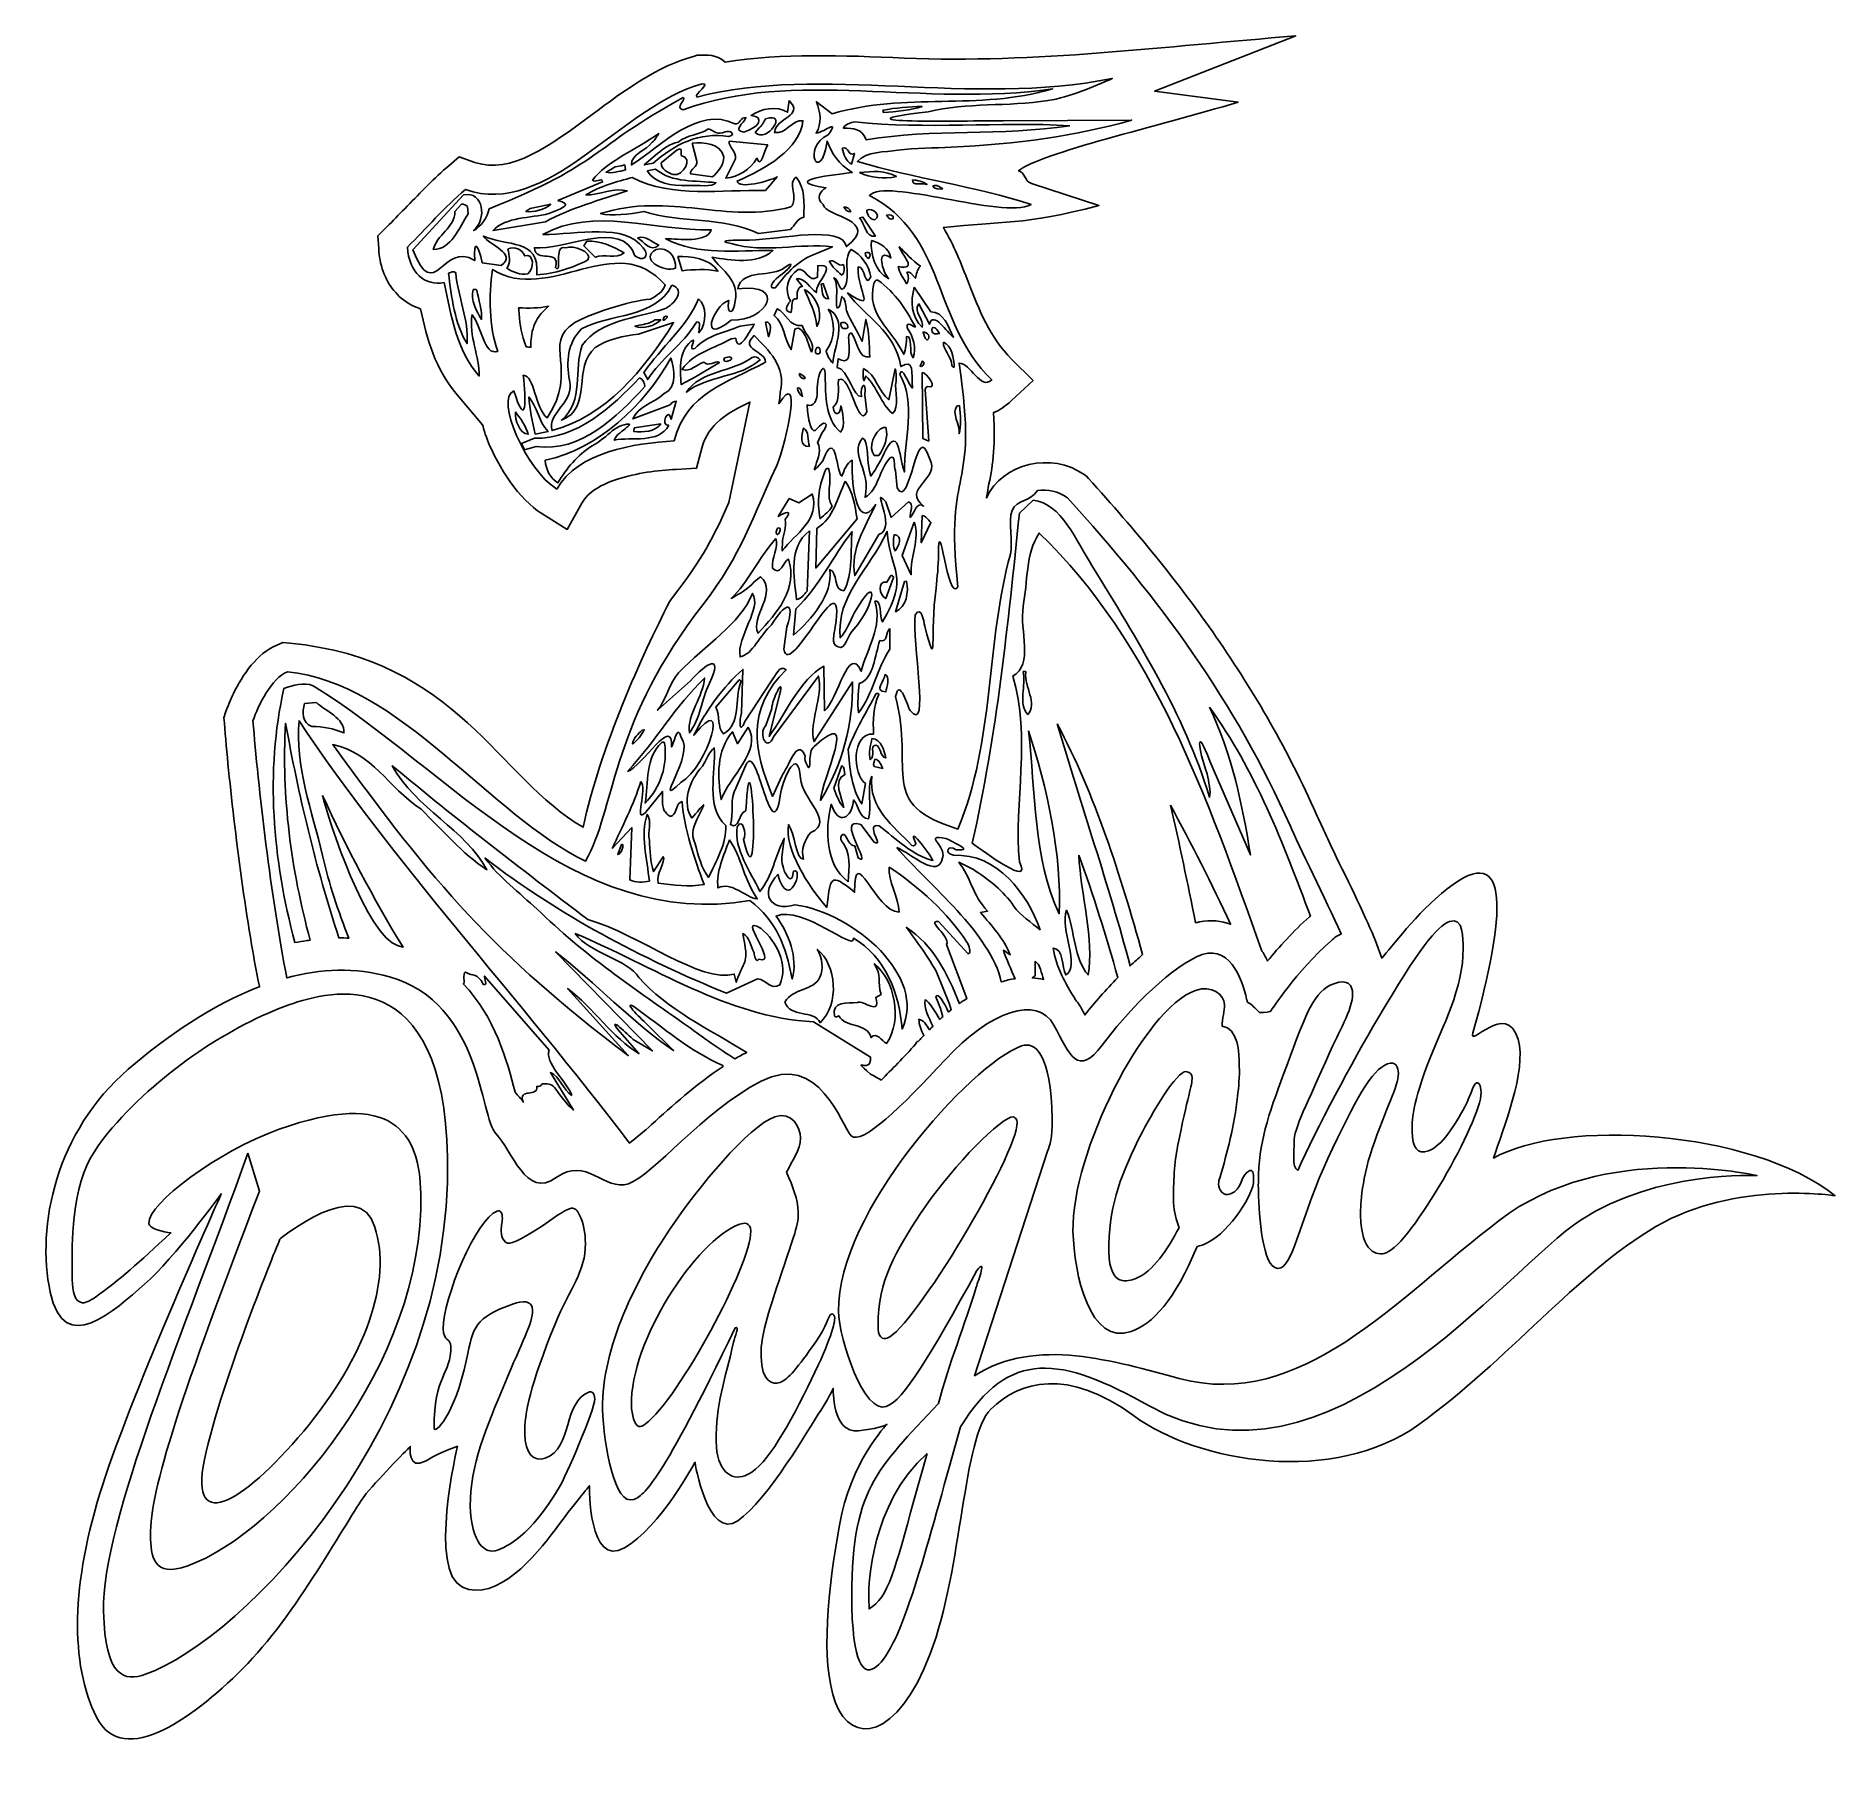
# Model space of a CAD drawing. Header units: centimetres. Extents: x -7.9 to 7.8, y -7.7 to 7.4.
import ezdxf

# ---------------------------------------------------------------- set-up
doc = ezdxf.new("R2010")
doc.units = ezdxf.units.CM
doc.header["$MEASUREMENT"] = 0
doc.layers.add('Ebene 1', color=7, linetype='Continuous')

msp = doc.modelspace()

# ---------------------------------------------------------------- linework, layer by layer
at = {"layer": 'Ebene 1', "color": 12}
for points, knots in [([(-6.26603, -2.6701), (-6.26603, -2.6701), (-7.03057, -4.36682), (-7.30489, -5.21772), (-7.30489, -5.21772), (-7.57921, -6.06862), (-7.58937, -6.77728), (-7.35569, -7.23956), (-7.35569, -7.23956), (-7.12201, -7.6993), (-6.48955, -7.23448), (-6.03743, -6.76966), (-6.03743, -6.76966), (-5.58531, -6.3023), (-5.12811, -5.4387), (-5.00365, -5.28884), (-5.00365, -5.28884), (-4.88173, -5.13898), (-4.62011, -4.87736), (-4.62011, -4.87736), (-4.62011, -4.87736), (-4.62011, -4.87736), (-4.64805, -5.0958), (-4.48295, -5.00182), (-4.48295, -5.00182), (-4.31785, -4.9053), (-4.20863, -4.87736), (-4.20863, -4.87736), (-4.20863, -4.87736), (-4.20863, -4.87736), (-4.46771, -5.96702), (-4.16545, -6.10418), (-4.16545, -6.10418), (-3.86319, -6.24134), (-3.52283, -5.82478), (-3.35773, -5.6038), (-3.35773, -5.6038), (-3.19517, -5.38536), (-3.05801, -5.22026), (-3.05801, -5.22026), (-3.05801, -5.22026), (-3.05801, -5.22026), (-3.06817, -5.94162), (-2.75321, -5.76128), (-2.75321, -5.76128), (-2.43825, -5.58348), (-2.13853, -5.01452), (-2.13853, -5.01452), (-2.13853, -5.01452), (-2.13853, -5.01452), (-2.02423, -5.7054), (-1.76515, -5.52506), (-1.76515, -5.52506), (-1.50353, -5.34726), (-1.13777, -4.71226), (-1.04125, -4.5624), (-1.04125, -4.5624), (-0.94473, -4.41), (-0.93203, -4.36936), (-0.93203, -4.36936), (-0.93203, -4.36936), (-0.93203, -4.36936), (-0.94473, -4.76814), (-0.71105, -4.7402), (-0.71105, -4.7402), (-0.47737, -4.71226), (-0.46467, -4.68432), (-0.46467, -4.68432), (-0.46467, -4.68432), (-0.46467, -4.68432), (-0.78217, -5.01452), (-0.87869, -5.56316), (-0.87869, -5.56316), (-0.97521, -6.1118), (-1.04887, -6.74172), (-0.91171, -7.11256), (-0.91171, -7.11256), (-0.77455, -7.4834), (-0.37323, -7.44022), (-0.08621, -6.68584), (-0.08621, -6.68584), (0.19826, -5.93146), (0.19572, -4.79862), (0.4421, -4.55224), (0.4421, -4.55224), (0.68848, -4.30586), (1.11774, -4.18902), (1.6867, -4.60812), (1.6867, -4.60812), (2.2582, -5.02722), (3.43422, -5.21518), (4.17336, -4.68686), (4.17336, -4.68686), (4.95568, -4.12298), (5.5475, -3.36606), (6.24092, -2.95966), (6.24092, -2.95966), (6.93434, -2.5558), (7.80302, -2.69042), (7.80302, -2.69042), (7.80302, -2.69042), (7.07404, -2.10876), (5.41542, -2.01986), (4.82614, -2.36276), (4.82614, -2.36276), (4.90488, -2.1113), (5.11824, -1.60584), (5.0395, -1.32644), (5.0395, -1.32644), (4.9379, -0.981), (4.6077, -1.4128), (4.6458, -1.27056), (4.6458, -1.27056), (4.93282, -0.24694), (4.98362, 0.42615), (4.42228, -0.01326), (4.42228, -0.01326), (4.14542, -0.22916), (3.94222, -0.5238), (3.85078, -0.61778), (3.85078, -0.61778), (3.85078, -0.61778), (3.8076, -0.4984), (3.8076, -0.4984), (3.8076, -0.4984), (3.75172, -0.34854), (3.5917, -0.0158), (3.45454, 0.26359), (3.45454, 0.26359), (3.38596, 0.41091), (3.32246, 0.54299), (3.27928, 0.63951), (3.27928, 0.63951), (3.03544, 1.18815), (2.74334, 1.69615), (2.40806, 2.18129), (2.40806, 2.18129), (2.07786, 2.65881), (1.70448, 3.11347), (1.293, 3.56559), (1.293, 3.56559), (1.293, 3.56559), (1.27522, 3.58337), (1.27522, 3.58337), (1.27522, 3.58337), (1.27522, 3.58337), (1.2549, 3.59861), (1.2549, 3.59861), (1.2549, 3.59861), (0.97804, 3.79927), (0.53862, 3.69767), (0.404, 3.39541), (0.404, 3.39541), (0.40908, 3.42589), (0.41416, 3.45637), (0.41924, 3.48685), (0.41924, 3.48685), (0.4548, 3.65449), (0.48528, 3.81705), (0.46496, 4.13963), (0.46496, 4.13963), (0.51322, 4.15741), (0.56402, 4.18789), (0.62244, 4.24377), (0.62244, 4.24377), (0.62244, 4.24377), (0.8104, 4.41903), (0.8104, 4.41903), (0.8104, 4.41903), (0.8104, 4.41903), (0.62498, 4.60191), (0.62498, 4.60191), (0.62498, 4.60191), (0.43194, 4.79495), (0.33796, 5.03879), (0.24652, 5.27247), (0.24652, 5.27247), (0.18302, 5.44011), (0.11952, 5.60267), (0.02808, 5.75253), (0.02808, 5.75253), (0.53862, 5.81349), (0.7215, 5.76777), (1.38444, 5.94557), (1.38444, 5.94557), (1.38444, 5.94557), (0.79516, 6.13861), (0.79516, 6.13861), (0.79516, 6.13861), (0.73166, 6.15893), (0.7469, 6.23005), (0.6834, 6.24783), (0.6834, 6.24783), (0.88152, 6.40785), (1.9026, 6.63391), (2.59856, 6.84727), (2.59856, 6.84727), (2.59856, 6.84727), (1.86958, 6.94125), (1.86958, 6.94125), (1.86958, 6.94125), (1.86958, 6.94125), (3.10148, 7.42385), (3.10148, 7.42385), (3.10148, 7.42385), (1.96102, 7.33495), (0.82818, 7.18255), (-0.31227, 7.23081), (-0.31227, 7.23081), (-0.85075, 7.25367), (-1.37399, 7.27653), (-1.87437, 7.19525), (-1.87437, 7.19525), (-1.92009, 7.24097), (-1.98867, 7.26383), (-2.09027, 7.25621), (-2.09027, 7.25621), (-2.09027, 7.25621), (-2.11821, 7.25621), (-2.11821, 7.25621), (-2.11821, 7.25621), (-2.11821, 7.25621), (-2.14107, 7.24859), (-2.14107, 7.24859), (-2.14107, 7.24859), (-2.46365, 7.16223), (-2.75067, 6.94887), (-3.03515, 6.73805), (-3.03515, 6.73805), (-3.39329, 6.47389), (-3.74635, 6.20973), (-4.05623, 6.32149), (-4.05623, 6.32149), (-4.05623, 6.32149), (-4.19339, 6.36975), (-4.19339, 6.36975), (-4.19339, 6.36975), (-4.19339, 6.36975), (-4.30515, 6.27323), (-4.30515, 6.27323), (-4.30515, 6.27323), (-4.43469, 6.16147), (-4.55153, 6.03701), (-4.66837, 5.91763), (-4.66837, 5.91763), (-4.72171, 5.86429), (-4.77251, 5.80841), (-4.82331, 5.76015), (-4.82331, 5.76015), (-4.82331, 5.76015), (-4.90205, 5.68141), (-4.90205, 5.68141), (-4.90205, 5.68141), (-4.90205, 5.68141), (-4.89443, 5.56965), (-4.89443, 5.56965), (-4.89443, 5.56965), (-4.89443, 5.53409), (-4.88935, 5.50107), (-4.88427, 5.47059), (-4.88427, 5.47059), (-4.85633, 5.32835), (-4.79029, 5.21659), (-4.69885, 5.13785), (-4.69885, 5.13785), (-4.64805, 5.09467), (-4.59217, 5.06419), (-4.53121, 5.04387), (-4.53121, 5.04387), (-4.47533, 4.77717), (-4.40167, 4.51809), (-4.21117, 4.29457), (-4.21117, 4.29457), (-4.21117, 4.29457), (-3.99019, 4.03295), (-3.99019, 4.03295), (-3.99019, 4.03295), (-3.98003, 3.98977), (-3.96479, 3.94405), (-3.94701, 3.89833), (-3.94701, 3.89833), (-3.85303, 3.65957), (-3.66761, 3.38017), (-3.47457, 3.25825), (-3.47457, 3.25825), (-3.47457, 3.25825), (-3.25105, 3.12109), (-3.25105, 3.12109), (-3.25105, 3.12109), (-3.25105, 3.12109), (-3.12405, 3.34969), (-3.12405, 3.34969), (-3.12405, 3.34969), (-3.06817, 3.44875), (-2.95133, 3.51479), (-2.81417, 3.55797), (-2.81417, 3.55797), (-2.64907, 3.61385), (-2.46111, 3.63417), (-2.30363, 3.64433), (-2.30363, 3.64433), (-2.30363, 3.64433), (-2.12329, 3.65449), (-2.12329, 3.65449), (-2.12329, 3.65449), (-2.12329, 3.65449), (-2.07757, 3.82975), (-2.07757, 3.82975), (-2.07757, 3.82975), (-2.02169, 4.04311), (-1.85151, 4.13709), (-1.65847, 4.23107), (-1.65847, 4.23107), (-1.65847, 4.23107), (-1.84135, 3.35477), (-1.84135, 3.35477), (-1.84135, 3.35477), (-1.97089, 3.06521), (-2.07249, 2.85947), (-2.33411, 2.52673), (-2.33411, 2.52673), (-2.33411, 2.52673), (-2.34935, 2.50641), (-2.34935, 2.50641), (-2.34935, 2.50641), (-2.34935, 2.50641), (-2.35951, 2.48863), (-2.35951, 2.48863), (-2.35951, 2.48863), (-2.59827, 2.02889), (-2.96403, 1.21355), (-3.11389, 0.52267), (-3.11389, 0.52267), (-3.85049, 0.94939), (-4.21371, 1.99079), (-5.66913, 2.12795), (-5.66913, 2.12795), (-5.66913, 2.12795), (-5.67167, 2.12795), (-5.67167, 2.12795), (-5.67167, 2.12795), (-5.67167, 2.12795), (-5.73263, 2.13303), (-5.73263, 2.13303), (-5.73263, 2.13303), (-5.73263, 2.13303), (-5.79105, 2.10763), (-5.79105, 2.10763), (-5.79105, 2.10763), (-5.95107, 2.03905), (-6.08315, 1.85617), (-6.16189, 1.68853), (-6.16189, 1.68853), (-6.17713, 1.65805), (-6.18983, 1.63011), (-6.19999, 1.60471), (-6.19999, 1.60471), (-6.21269, 1.57169), (-6.22285, 1.54629), (-6.23047, 1.52343), (-6.23047, 1.52343), (-6.23047, 1.52343), (-6.24571, 1.47771), (-6.24571, 1.47771), (-6.24571, 1.47771), (-6.24571, 1.47771), (-6.24063, 1.42945), (-6.24063, 1.42945), (-6.24063, 1.42945), (-6.20507, 0.95447), (-6.11363, 0.15437), (-6.00441, -0.4984), (-6.00441, -0.4984), (-5.98409, -0.61778), (-5.96123, -0.7397), (-5.93583, -0.86162), (-5.93583, -0.86162), (-5.93583, -0.86162), (-5.93329, -0.8667), (-5.93329, -0.8667), (-5.93329, -0.8667), (-6.34985, -1.02672), (-6.74355, -1.2985), (-7.07883, -1.58806), (-7.07883, -1.58806), (-7.70875, -2.12908), (-7.88401, -2.95458), (-7.75955, -3.53116), (-7.75955, -3.53116), (-7.63763, -4.11028), (-7.20075, -3.68864), (-6.93659, -3.46258), (-6.93659, -3.46258), (-6.67497, -3.23398), (-6.26603, -2.6701), (-6.26603, -2.6701)], [0, 0, 0, 0, 0.01010101, 0.01010101, 0.01010101, 0.01010101, 0.02020202, 0.02020202, 0.02020202, 0.02020202, 0.03030303, 0.03030303, 0.03030303, 0.03030303, 0.04040404, 0.04040404, 0.04040404, 0.04040404, 0.05050505, 0.05050505, 0.05050505, 0.05050505, 0.06060606, 0.06060606, 0.06060606, 0.06060606, 0.07070707, 0.07070707, 0.07070707, 0.07070707, 0.08080808, 0.08080808, 0.08080808, 0.08080808, 0.09090909, 0.09090909, 0.09090909, 0.09090909, 0.1010101, 0.1010101, 0.1010101, 0.1010101, 0.11111111, 0.11111111, 0.11111111, 0.11111111, 0.12121212, 0.12121212, 0.12121212, 0.12121212, 0.13131313, 0.13131313, 0.13131313, 0.13131313, 0.14141414, 0.14141414, 0.14141414, 0.14141414, 0.15151515, 0.15151515, 0.15151515, 0.15151515, 0.16161616, 0.16161616, 0.16161616, 0.16161616, 0.17171717, 0.17171717, 0.17171717, 0.17171717, 0.18181818, 0.18181818, 0.18181818, 0.18181818, 0.19191919, 0.19191919, 0.19191919, 0.19191919, 0.2020202, 0.2020202, 0.2020202, 0.2020202, 0.21212121, 0.21212121, 0.21212121, 0.21212121, 0.22222222, 0.22222222, 0.22222222, 0.22222222, 0.23232323, 0.23232323, 0.23232323, 0.23232323, 0.24242424, 0.24242424, 0.24242424, 0.24242424, 0.25252525, 0.25252525, 0.25252525, 0.25252525, 0.26262626, 0.26262626, 0.26262626, 0.26262626, 0.27272727, 0.27272727, 0.27272727, 0.27272727, 0.28282828, 0.28282828, 0.28282828, 0.28282828, 0.29292929, 0.29292929, 0.29292929, 0.29292929, 0.3030303, 0.3030303, 0.3030303, 0.3030303, 0.31313131, 0.31313131, 0.31313131, 0.31313131, 0.32323232, 0.32323232, 0.32323232, 0.32323232, 0.33333333, 0.33333333, 0.33333333, 0.33333333, 0.34343434, 0.34343434, 0.34343434, 0.34343434, 0.35353535, 0.35353535, 0.35353535, 0.35353535, 0.36363636, 0.36363636, 0.36363636, 0.36363636, 0.37373737, 0.37373737, 0.37373737, 0.37373737, 0.38383838, 0.38383838, 0.38383838, 0.38383838, 0.39393939, 0.39393939, 0.39393939, 0.39393939, 0.4040404, 0.4040404, 0.4040404, 0.4040404, 0.41414141, 0.41414141, 0.41414141, 0.41414141, 0.42424242, 0.42424242, 0.42424242, 0.42424242, 0.43434343, 0.43434343, 0.43434343, 0.43434343, 0.44444444, 0.44444444, 0.44444444, 0.44444444, 0.45454545, 0.45454545, 0.45454545, 0.45454545, 0.46464646, 0.46464646, 0.46464646, 0.46464646, 0.47474747, 0.47474747, 0.47474747, 0.47474747, 0.48484848, 0.48484848, 0.48484848, 0.48484848, 0.49494949, 0.49494949, 0.49494949, 0.49494949, 0.50505051, 0.50505051, 0.50505051, 0.50505051, 0.51515152, 0.51515152, 0.51515152, 0.51515152, 0.52525253, 0.52525253, 0.52525253, 0.52525253, 0.53535354, 0.53535354, 0.53535354, 0.53535354, 0.54545455, 0.54545455, 0.54545455, 0.54545455, 0.55555556, 0.55555556, 0.55555556, 0.55555556, 0.56565657, 0.56565657, 0.56565657, 0.56565657, 0.57575758, 0.57575758, 0.57575758, 0.57575758, 0.58585859, 0.58585859, 0.58585859, 0.58585859, 0.5959596, 0.5959596, 0.5959596, 0.5959596, 0.60606061, 0.60606061, 0.60606061, 0.60606061, 0.61616162, 0.61616162, 0.61616162, 0.61616162, 0.62626263, 0.62626263, 0.62626263, 0.62626263, 0.63636364, 0.63636364, 0.63636364, 0.63636364, 0.64646465, 0.64646465, 0.64646465, 0.64646465, 0.65656566, 0.65656566, 0.65656566, 0.65656566, 0.66666667, 0.66666667, 0.66666667, 0.66666667, 0.67676768, 0.67676768, 0.67676768, 0.67676768, 0.68686869, 0.68686869, 0.68686869, 0.68686869, 0.6969697, 0.6969697, 0.6969697, 0.6969697, 0.70707071, 0.70707071, 0.70707071, 0.70707071, 0.71717172, 0.71717172, 0.71717172, 0.71717172, 0.72727273, 0.72727273, 0.72727273, 0.72727273, 0.73737374, 0.73737374, 0.73737374, 0.73737374, 0.74747475, 0.74747475, 0.74747475, 0.74747475, 0.75757576, 0.75757576, 0.75757576, 0.75757576, 0.76767677, 0.76767677, 0.76767677, 0.76767677, 0.77777778, 0.77777778, 0.77777778, 0.77777778, 0.78787879, 0.78787879, 0.78787879, 0.78787879, 0.7979798, 0.7979798, 0.7979798, 0.7979798, 0.80808081, 0.80808081, 0.80808081, 0.80808081, 0.81818182, 0.81818182, 0.81818182, 0.81818182, 0.82828283, 0.82828283, 0.82828283, 0.82828283, 0.83838384, 0.83838384, 0.83838384, 0.83838384, 0.84848485, 0.84848485, 0.84848485, 0.84848485, 0.85858586, 0.85858586, 0.85858586, 0.85858586, 0.86868687, 0.86868687, 0.86868687, 0.86868687, 0.87878788, 0.87878788, 0.87878788, 0.87878788, 0.88888889, 0.88888889, 0.88888889, 0.88888889, 0.8989899, 0.8989899, 0.8989899, 0.8989899, 0.90909091, 0.90909091, 0.90909091, 0.90909091, 0.91919192, 0.91919192, 0.91919192, 0.91919192, 0.92929293, 0.92929293, 0.92929293, 0.92929293, 0.93939394, 0.93939394, 0.93939394, 0.93939394, 0.94949495, 0.94949495, 0.94949495, 0.94949495, 0.95959596, 0.95959596, 0.95959596, 0.95959596, 0.96969697, 0.96969697, 0.96969697, 0.96969697, 0.97979798, 0.97979798, 0.97979798, 0.97979798, 0.98989899, 0.98989899, 0.98989899, 0.98989899, 1, 1, 1, 1]), ([(-3.60919, 4.71367), (-3.60919, 4.71367), (-3.62443, 4.75431), (-3.62443, 4.75431), (-3.62443, 4.75431), (-3.65491, 4.84321), (-3.67015, 4.93973), (-3.67269, 5.03625), (-3.67269, 5.03625), (-3.67269, 5.04133), (-3.67269, 5.04895), (-3.67523, 5.05403), (-3.67523, 5.05403), (-3.58633, 5.04641), (-3.49997, 5.05149), (-3.41361, 5.06673), (-3.41361, 5.06673), (-3.54823, 4.95243), (-3.57109, 4.83813), (-3.56855, 4.70859), (-3.56855, 4.70859), (-3.58125, 4.71113), (-3.59395, 4.71113), (-3.60919, 4.71367)], [0, 0, 0, 0, 0.16666667, 0.16666667, 0.16666667, 0.16666667, 0.33333333, 0.33333333, 0.33333333, 0.33333333, 0.5, 0.5, 0.5, 0.5, 0.66666667, 0.66666667, 0.66666667, 0.66666667, 0.83333333, 0.83333333, 0.83333333, 0.83333333, 1, 1, 1, 1])]:
    msp.add_open_spline(points, degree=3, knots=knots, dxfattribs=at)
at = {"layer": 'Ebene 1'}
for points, knots in [([(-2.07503, 7.00729), (-1.99375, 7.01237), (-2.14869, 6.91839), (-2.12075, 6.89045), (-2.12075, 6.89045), (-1.03871, 7.17493), (0.2643, 6.80409), (1.50128, 7.05301), (1.50128, 7.05301), (1.34126, 6.98189), (1.13044, 6.89045), (0.93994, 6.85997), (0.93994, 6.85997), (0.58688, 6.80663), (0.23636, 6.84473), (-0.10399, 6.76345), (-0.10399, 6.76345), (-1.02347, 6.65423), (0.22366, 6.68471), (0.55386, 6.68471), (0.55386, 6.68471), (0.55386, 6.68471), (1.66892, 6.68979), (1.66892, 6.68979), (1.66892, 6.68979), (1.18124, 6.55263), (0.6707, 6.47897), (0.09666, 6.45357), (0.09666, 6.45357), (-0.05319, 6.44595), (-0.21321, 6.44849), (-0.36815, 6.42817), (-0.36815, 6.42817), (-0.48245, 6.40785), (-0.64247, 6.42055), (-0.72121, 6.32911), (-0.72121, 6.32911), (-0.23353, 6.18179), (0.31764, 6.11321), (0.79262, 5.95319), (0.79262, 5.95319), (0.54116, 5.82365), (-0.47737, 6.19195), (-0.61707, 6.03193), (-0.61707, 6.03193), (0.05856, 5.68141), (-0.07859, 4.94989), (0.44972, 4.42411), (0.44972, 4.42411), (0.35066, 4.33013), (0.2643, 4.57143), (0.16524, 4.57143), (0.16524, 4.57143), (0.34304, 3.38779), (0.03316, 3.72307), (0.15508, 2.61817), (0.15508, 2.61817), (0.0611, 2.47593), (-0.01001, 3.31159), (-0.01509, 2.89757), (-0.01509, 2.89757), (-0.01509, 2.80105), (-0.02525, 2.70453), (-0.03541, 2.60801), (-0.03541, 2.60801), (-0.09129, 2.19907), (-0.02017, 1.84093), (-0.13447, 2.27781), (-0.13447, 2.27781), (-0.14463, 2.31845), (-0.15987, 2.46323), (-0.21829, 2.37433), (-0.21829, 2.37433), (-0.24877, 2.14573), (-0.08367, 1.31769), (-0.26147, 1.54121), (-0.26147, 1.54121), (-0.28433, 1.56915), (-0.35291, 1.83585), (-0.38847, 1.66313), (-0.38847, 1.66313), (-0.21829, 1.00273), (-0.55611, 0.72841), (0.15508, 0.50743), (0.15508, 0.50743), (0.47512, 1.27197), (0.40146, 2.15335), (0.61228, 2.90519), (0.61228, 2.90519), (0.63768, 2.99663), (0.59196, 3.19729), (0.62752, 3.28619), (0.62752, 3.28619), (0.66816, 3.38271), (0.79008, 3.36493), (0.8485, 3.45891), (0.8485, 3.45891), (0.9374, 3.47161), (1.03138, 3.45383), (1.11012, 3.39541), (1.11012, 3.39541), (1.9153, 2.51657), (2.5757, 1.60979), (3.05068, 0.53791), (3.05068, 0.53791), (3.12688, 0.36519), (3.3631, -0.10978), (3.49772, -0.40696), (3.49772, -0.40696), (3.46978, -0.41966), (3.4393, -0.43744), (3.40882, -0.46792), (3.40882, -0.46792), (3.1091, -0.72954), (2.88304, -1.08006), (2.88304, -1.08006), (2.88304, -1.08006), (2.88304, -1.08006), (2.83478, -1.10038), (2.78398, -1.09276), (2.78398, -1.09276), (2.75858, -1.06482), (2.73064, -1.03942), (2.70016, -1.01402), (2.70016, -1.01402), (2.69254, -1.01148), (2.68492, -1.0064), (2.67984, -1.00132), (2.67984, -1.00132), (2.6773, -0.9937), (2.67476, -0.98354), (2.67222, -0.97592), (2.67222, -0.97592), (2.63666, -0.80066), (2.51474, -0.46792), (2.23534, -0.60762), (2.23534, -0.60762), (1.9534, -0.74732), (1.62066, -1.09784), (1.41238, -1.37724), (1.41238, -1.37724), (1.20156, -1.65918), (1.13044, -1.46614), (0.99074, -1.20198), (0.99074, -1.20198), (0.85104, -0.94036), (0.43194, -1.08006), (0.04586, -1.5017), (0.04586, -1.5017), (-0.33767, -1.9208), (-0.68565, -2.25354), (-0.77455, -2.16718), (-0.77455, -2.16718), (-0.86091, -2.07828), (-1.05395, -1.43058), (-1.56195, -1.6922), (-1.56195, -1.6922), (-2.06995, -1.95636), (-2.50683, -2.51516), (-2.71765, -2.58628), (-2.71765, -2.58628), (-2.92847, -2.6574), (-3.08595, -2.3399), (-3.34757, -2.53294), (-3.34757, -2.53294), (-3.61173, -2.72598), (-3.73365, -2.2891), (-3.87335, -2.1494), (-3.87335, -2.1494), (-4.01305, -2.0097), (-3.99527, -1.00894), (-4.80045, -0.78288), (-4.80045, -0.78288), (-5.10017, -0.69652), (-5.40243, -0.71176), (-5.69707, -0.7905), (-5.69707, -0.7905), (-5.83169, -0.10978), (-5.94853, 0.89351), (-5.99171, 1.44977), (-5.99171, 1.44977), (-5.94853, 1.58693), (-5.82661, 1.82315), (-5.69199, 1.87903), (-5.69199, 1.87903), (-4.72171, 1.79013), (-3.90637, 0.61157), (-3.09103, 0.22803), (-3.09103, 0.22803), (-2.83449, 0.68523), (-2.87767, 1.37611), (-2.13853, 2.37179), (-2.13853, 2.37179), (-1.74483, 2.86963), (-1.69403, 3.09315), (-1.42479, 3.67735), (-1.42479, 3.67735), (-1.33335, 3.90087), (-1.20381, 4.53587), (-1.40701, 4.21583), (-1.40701, 4.21583), (-1.40701, 4.21583), (-1.39685, 4.26409), (-1.39685, 4.26409), (-1.39685, 4.26409), (-1.39685, 4.26409), (-1.39431, 4.31743), (-1.39431, 4.31743), (-1.39431, 4.31743), (-1.33843, 4.53841), (-1.49845, 4.68827), (-1.62291, 4.81019), (-1.62291, 4.81019), (-1.75245, 4.68573), (-1.52131, 4.68065), (-1.52385, 4.57905), (-1.52385, 4.57905), (-1.85913, 4.39363), (-2.20711, 4.31997), (-2.31887, 3.89325), (-2.31887, 3.89325), (-2.66685, 3.87039), (-3.15961, 3.79927), (-3.34249, 3.47161), (-3.34249, 3.47161), (-3.61173, 3.63925), (-3.88351, 4.26409), (-3.71841, 4.32759), (-3.71841, 4.32759), (-3.60411, 3.97961), (-3.61173, 4.25647), (-3.63459, 4.46475), (-3.63459, 4.46475), (-3.53299, 4.46221), (-3.53553, 4.17519), (-3.42631, 4.09391), (-3.42631, 4.09391), (-3.14183, 4.52063), (-3.48219, 4.73399), (-3.18501, 4.92449), (-3.18501, 4.92449), (-3.08087, 4.99053), (-2.70241, 5.11753), (-2.52461, 5.12769), (-2.52461, 5.12769), (-2.47381, 5.15817), (-2.41285, 5.19373), (-2.39761, 5.25215), (-2.39761, 5.25215), (-2.82433, 5.74745), (-3.40599, 5.07689), (-3.90383, 5.38677), (-3.90383, 5.38677), (-3.93431, 5.15055), (-3.93685, 4.89909), (-3.85811, 4.67303), (-3.85811, 4.67303), (-3.97749, 4.62985), (-4.00543, 4.90671), (-4.08163, 4.99307), (-4.08163, 4.99307), (-4.11211, 4.81019), (-4.01305, 4.62223), (-4.02067, 4.45713), (-4.02067, 4.45713), (-4.21371, 4.68319), (-4.26451, 4.97783), (-4.32547, 5.27247), (-4.32547, 5.27247), (-4.48803, 5.24199), (-4.63281, 5.35629), (-4.64551, 5.58235), (-4.64551, 5.58235), (-4.48295, 5.74491), (-4.32039, 5.93033), (-4.14005, 6.08527), (-4.14005, 6.08527), (-3.42377, 5.82873), (-2.77861, 6.81679), (-2.07503, 7.00729)], [0, 0, 0, 0, 0.01428571, 0.01428571, 0.01428571, 0.01428571, 0.02857143, 0.02857143, 0.02857143, 0.02857143, 0.04285714, 0.04285714, 0.04285714, 0.04285714, 0.05714286, 0.05714286, 0.05714286, 0.05714286, 0.07142857, 0.07142857, 0.07142857, 0.07142857, 0.08571429, 0.08571429, 0.08571429, 0.08571429, 0.1, 0.1, 0.1, 0.1, 0.11428571, 0.11428571, 0.11428571, 0.11428571, 0.12857143, 0.12857143, 0.12857143, 0.12857143, 0.14285714, 0.14285714, 0.14285714, 0.14285714, 0.15714286, 0.15714286, 0.15714286, 0.15714286, 0.17142857, 0.17142857, 0.17142857, 0.17142857, 0.18571429, 0.18571429, 0.18571429, 0.18571429, 0.2, 0.2, 0.2, 0.2, 0.21428571, 0.21428571, 0.21428571, 0.21428571, 0.22857143, 0.22857143, 0.22857143, 0.22857143, 0.24285714, 0.24285714, 0.24285714, 0.24285714, 0.25714286, 0.25714286, 0.25714286, 0.25714286, 0.27142857, 0.27142857, 0.27142857, 0.27142857, 0.28571429, 0.28571429, 0.28571429, 0.28571429, 0.3, 0.3, 0.3, 0.3, 0.31428571, 0.31428571, 0.31428571, 0.31428571, 0.32857143, 0.32857143, 0.32857143, 0.32857143, 0.34285714, 0.34285714, 0.34285714, 0.34285714, 0.35714286, 0.35714286, 0.35714286, 0.35714286, 0.37142857, 0.37142857, 0.37142857, 0.37142857, 0.38571429, 0.38571429, 0.38571429, 0.38571429, 0.4, 0.4, 0.4, 0.4, 0.41428571, 0.41428571, 0.41428571, 0.41428571, 0.42857143, 0.42857143, 0.42857143, 0.42857143, 0.44285714, 0.44285714, 0.44285714, 0.44285714, 0.45714286, 0.45714286, 0.45714286, 0.45714286, 0.47142857, 0.47142857, 0.47142857, 0.47142857, 0.48571429, 0.48571429, 0.48571429, 0.48571429, 0.5, 0.5, 0.5, 0.5, 0.51428571, 0.51428571, 0.51428571, 0.51428571, 0.52857143, 0.52857143, 0.52857143, 0.52857143, 0.54285714, 0.54285714, 0.54285714, 0.54285714, 0.55714286, 0.55714286, 0.55714286, 0.55714286, 0.57142857, 0.57142857, 0.57142857, 0.57142857, 0.58571429, 0.58571429, 0.58571429, 0.58571429, 0.6, 0.6, 0.6, 0.6, 0.61428571, 0.61428571, 0.61428571, 0.61428571, 0.62857143, 0.62857143, 0.62857143, 0.62857143, 0.64285714, 0.64285714, 0.64285714, 0.64285714, 0.65714286, 0.65714286, 0.65714286, 0.65714286, 0.67142857, 0.67142857, 0.67142857, 0.67142857, 0.68571429, 0.68571429, 0.68571429, 0.68571429, 0.7, 0.7, 0.7, 0.7, 0.71428571, 0.71428571, 0.71428571, 0.71428571, 0.72857143, 0.72857143, 0.72857143, 0.72857143, 0.74285714, 0.74285714, 0.74285714, 0.74285714, 0.75714286, 0.75714286, 0.75714286, 0.75714286, 0.77142857, 0.77142857, 0.77142857, 0.77142857, 0.78571429, 0.78571429, 0.78571429, 0.78571429, 0.8, 0.8, 0.8, 0.8, 0.81428571, 0.81428571, 0.81428571, 0.81428571, 0.82857143, 0.82857143, 0.82857143, 0.82857143, 0.84285714, 0.84285714, 0.84285714, 0.84285714, 0.85714286, 0.85714286, 0.85714286, 0.85714286, 0.87142857, 0.87142857, 0.87142857, 0.87142857, 0.88571429, 0.88571429, 0.88571429, 0.88571429, 0.9, 0.9, 0.9, 0.9, 0.91428571, 0.91428571, 0.91428571, 0.91428571, 0.92857143, 0.92857143, 0.92857143, 0.92857143, 0.94285714, 0.94285714, 0.94285714, 0.94285714, 0.95714286, 0.95714286, 0.95714286, 0.95714286, 0.97142857, 0.97142857, 0.97142857, 0.97142857, 0.98571429, 0.98571429, 0.98571429, 0.98571429, 1, 1, 1, 1]), ([(-1.31557, 6.85997), (-1.18349, 6.72027), (-1.42987, 6.71773), (-1.44511, 6.58311), (-1.44511, 6.58311), (-1.34859, 6.55771), (-1.28763, 6.69995), (-1.19619, 6.68471), (-1.19619, 6.68471), (-1.22159, 6.44087), (-1.52385, 6.26053), (-1.77023, 6.15893), (-1.77023, 6.15893), (-1.75499, 6.08527), (-1.49845, 6.15639), (-1.41971, 6.19449), (-1.41971, 6.19449), (-1.41971, 6.19449), (-1.52385, 6.07511), (-1.52385, 6.07511), (-1.52385, 6.07511), (-1.90739, 6.08781), (-2.32903, 6.00653), (-2.68463, 6.18941), (-2.68463, 6.18941), (-2.81671, 6.15385), (-2.97419, 6.11321), (-3.08849, 6.03701), (-3.08849, 6.03701), (-2.97673, 6.03447), (-2.83703, 6.10559), (-2.72781, 6.07257), (-2.72781, 6.07257), (-2.96149, 5.99637), (-3.22057, 5.92271), (-3.44155, 5.80333), (-3.44155, 5.80333), (-3.44155, 5.80333), (-3.89875, 5.72713), (-3.89875, 5.72713), (-3.89875, 5.72713), (-3.78191, 5.84905), (-3.57617, 5.83381), (-3.41107, 5.87445), (-3.41107, 5.87445), (-3.25613, 5.93795), (-3.21803, 5.95573), (-3.33233, 5.98875), (-3.33233, 5.98875), (-3.33233, 5.98875), (-2.94371, 6.15131), (-2.94371, 6.15131), (-2.94371, 6.15131), (-2.94625, 6.19449), (-3.01229, 6.13861), (-3.03007, 6.16655), (-3.03007, 6.16655), (-2.91831, 6.32149), (-2.64399, 6.43833), (-2.45349, 6.57295), (-2.45349, 6.57295), (-2.46873, 6.55009), (-2.48651, 6.51453), (-2.51191, 6.49675), (-2.51191, 6.49675), (-2.56271, 6.42309), (-2.69479, 6.39515), (-2.69225, 6.29863), (-2.69225, 6.29863), (-2.42809, 6.46881), (-2.10805, 6.81679), (-1.79055, 6.65677), (-1.79055, 6.65677), (-1.74229, 6.64661), (-1.74229, 6.72281), (-1.69403, 6.71011), (-1.69403, 6.71011), (-1.70927, 6.66439), (-1.81595, 6.59835), (-1.71181, 6.58565), (-1.71181, 6.58565), (-1.58227, 6.62121), (-1.52385, 6.72027), (-1.64831, 6.73043), (-1.64831, 6.73043), (-1.55941, 6.79139), (-1.42479, 6.81679), (-1.33081, 6.75837), (-1.33081, 6.75837), (-1.33081, 6.75837), (-1.31557, 6.85997), (-1.31557, 6.85997)], [0, 0, 0, 0, 0.04347826, 0.04347826, 0.04347826, 0.04347826, 0.08695652, 0.08695652, 0.08695652, 0.08695652, 0.13043478, 0.13043478, 0.13043478, 0.13043478, 0.17391304, 0.17391304, 0.17391304, 0.17391304, 0.2173913, 0.2173913, 0.2173913, 0.2173913, 0.26086957, 0.26086957, 0.26086957, 0.26086957, 0.30434783, 0.30434783, 0.30434783, 0.30434783, 0.34782609, 0.34782609, 0.34782609, 0.34782609, 0.39130435, 0.39130435, 0.39130435, 0.39130435, 0.43478261, 0.43478261, 0.43478261, 0.43478261, 0.47826087, 0.47826087, 0.47826087, 0.47826087, 0.52173913, 0.52173913, 0.52173913, 0.52173913, 0.56521739, 0.56521739, 0.56521739, 0.56521739, 0.60869565, 0.60869565, 0.60869565, 0.60869565, 0.65217391, 0.65217391, 0.65217391, 0.65217391, 0.69565217, 0.69565217, 0.69565217, 0.69565217, 0.73913043, 0.73913043, 0.73913043, 0.73913043, 0.7826087, 0.7826087, 0.7826087, 0.7826087, 0.82608696, 0.82608696, 0.82608696, 0.82608696, 0.86956522, 0.86956522, 0.86956522, 0.86956522, 0.91304348, 0.91304348, 0.91304348, 0.91304348, 0.95652174, 0.95652174, 0.95652174, 0.95652174, 1, 1, 1, 1]), ([(-2.96403, 5.87445), (-2.35697, 6.06749), (-1.85659, 5.78047), (-1.30287, 5.93287), (-1.30287, 5.93287), (-1.22921, 6.00145), (-1.33589, 6.15385), (-1.25461, 6.19195), (-1.25461, 6.19195), (-1.17587, 6.09797), (-1.18603, 5.96589), (-1.18857, 5.84397), (-1.18857, 5.84397), (-1.24191, 5.83381), (-1.26985, 5.77285), (-1.30541, 5.73475), (-1.30541, 5.73475), (-1.30541, 5.73475), (-1.58481, 5.70173), (-1.58481, 5.70173), (-1.58481, 5.70173), (-1.89469, 5.84905), (-2.26553, 5.79063), (-2.58303, 5.89223), (-2.58303, 5.89223), (-2.71003, 5.86937), (-2.85989, 5.85159), (-2.96403, 5.87445)], [0, 0, 0, 0, 0.14285714, 0.14285714, 0.14285714, 0.14285714, 0.28571429, 0.28571429, 0.28571429, 0.28571429, 0.42857143, 0.42857143, 0.42857143, 0.42857143, 0.57142857, 0.57142857, 0.57142857, 0.57142857, 0.71428571, 0.71428571, 0.71428571, 0.71428571, 0.85714286, 0.85714286, 0.85714286, 0.85714286, 1, 1, 1, 1]), ([(-4.17307, 5.95827), (-4.15275, 5.96335), (-4.13243, 5.94557), (-4.12227, 5.93541), (-4.12227, 5.93541), (-4.12227, 5.93541), (-4.11465, 5.87191), (-4.11465, 5.87191), (-4.11465, 5.87191), (-4.19339, 5.75761), (-4.26197, 5.55949), (-4.41945, 5.56203), (-4.41945, 5.56203), (-4.39405, 5.68649), (-4.22895, 5.75253), (-4.23149, 5.89223), (-4.23149, 5.89223), (-4.23149, 5.89223), (-4.17307, 5.95827), (-4.17307, 5.95827)], [0, 0, 0, 0, 0.2, 0.2, 0.2, 0.2, 0.4, 0.4, 0.4, 0.4, 0.6, 0.6, 0.6, 0.6, 0.8, 0.8, 0.8, 0.8, 1, 1, 1, 1]), ([(-3.57363, 5.92017), (-3.57363, 5.92017), (-3.43647, 5.94811), (-3.43647, 5.94811), (-3.43647, 5.94811), (-3.43647, 5.94811), (-3.39583, 5.95573), (-3.39583, 5.95573), (-3.39583, 5.95573), (-3.44409, 5.91255), (-3.54569, 5.88207), (-3.61173, 5.89223), (-3.61173, 5.89223), (-3.61173, 5.89223), (-3.57363, 5.92017), (-3.57363, 5.92017)], [0, 0, 0, 0, 0.25, 0.25, 0.25, 0.25, 0.5, 0.5, 0.5, 0.5, 0.75, 0.75, 0.75, 0.75, 1, 1, 1, 1]), ([(-0.66787, 4.52317), (-0.55611, 4.46729), (-0.54087, 4.32505), (-0.44689, 4.25139), (-0.44689, 4.25139), (-0.44689, 4.25139), (-0.39355, 4.52063), (-0.39355, 4.52063), (-0.39355, 4.52063), (-0.38085, 4.50031), (-0.38085, 4.44443), (-0.38339, 4.41395), (-0.38339, 4.41395), (-0.40371, 4.32505), (-0.34783, 4.18535), (-0.41641, 4.13201), (-0.41641, 4.13201), (-0.51801, 4.21583), (-0.54849, 4.36569), (-0.64755, 4.45713), (-0.64755, 4.45713), (-0.64755, 4.45713), (-0.66533, 4.41649), (-0.66533, 4.41649), (-0.66533, 4.41649), (-0.67549, 4.44951), (-0.67295, 4.48761), (-0.66787, 4.52317)], [0, 0, 0, 0, 0.14285714, 0.14285714, 0.14285714, 0.14285714, 0.28571429, 0.28571429, 0.28571429, 0.28571429, 0.42857143, 0.42857143, 0.42857143, 0.42857143, 0.57142857, 0.57142857, 0.57142857, 0.57142857, 0.71428571, 0.71428571, 0.71428571, 0.71428571, 0.85714286, 0.85714286, 0.85714286, 0.85714286, 1, 1, 1, 1]), ([(-2.66939, 4.00501), (-2.66939, 4.00501), (-2.43571, 4.04057), (-2.43571, 4.04057), (-2.43571, 4.04057), (-2.48397, 3.96945), (-2.59065, 3.96691), (-2.67193, 3.97453), (-2.67193, 3.97453), (-2.67193, 3.97453), (-2.66939, 4.00501), (-2.66939, 4.00501)], [0, 0, 0, 0, 0.33333333, 0.33333333, 0.33333333, 0.33333333, 0.66666667, 0.66666667, 0.66666667, 0.66666667, 1, 1, 1, 1]), ([(-0.49261, 4.01009), (-0.49261, 4.01009), (-0.47229, 4.01009), (-0.47229, 4.01009), (-0.47229, 4.01009), (-0.44943, 3.92373), (-0.48753, 3.83483), (-0.53579, 3.76371), (-0.53579, 3.76371), (-0.53579, 3.76371), (-0.57389, 3.76625), (-0.57389, 3.76625), (-0.57389, 3.76625), (-0.63231, 3.82721), (-0.57643, 3.98469), (-0.49261, 4.01009)], [0, 0, 0, 0, 0.25, 0.25, 0.25, 0.25, 0.5, 0.5, 0.5, 0.5, 0.75, 0.75, 0.75, 0.75, 1, 1, 1, 1]), ([(-0.42911, 2.71977), (-0.41895, 2.71977), (-0.40879, 2.71215), (-0.40625, 2.70199), (-0.40625, 2.70199), (-0.40625, 2.70199), (-0.47483, 2.51657), (-0.47483, 2.51657), (-0.47483, 2.51657), (-0.53071, 2.54705), (-0.55103, 2.67405), (-0.46467, 2.66135), (-0.46467, 2.66135), (-0.46467, 2.66135), (-0.42911, 2.71977), (-0.42911, 2.71977)], [0, 0, 0, 0, 0.25, 0.25, 0.25, 0.25, 0.5, 0.5, 0.5, 0.5, 0.75, 0.75, 0.75, 0.75, 1, 1, 1, 1]), ([(-5.54213, 1.60217), (-5.54213, 1.60217), (-5.43799, 1.60979), (-5.43799, 1.60979), (-5.43799, 1.60979), (-5.36433, 1.53867), (-5.18907, 1.47517), (-5.19923, 1.34563), (-5.19923, 1.34563), (-5.28813, 1.38373), (-5.37703, 1.40151), (-5.47863, 1.40151), (-5.47863, 1.40151), (-5.56499, 1.43453), (-5.56499, 1.52851), (-5.54213, 1.60217)], [0, 0, 0, 0, 0.25, 0.25, 0.25, 0.25, 0.5, 0.5, 0.5, 0.5, 0.75, 0.75, 0.75, 0.75, 1, 1, 1, 1]), ([(-1.07173, -0.54158), (-0.90409, -0.67874), (-0.87361, -1.01656), (-1.04633, -1.18166), (-1.04633, -1.18166), (-1.09967, -1.06736), (-1.31049, -1.14102), (-1.35367, -1.00132), (-1.35367, -1.00132), (-1.28001, -0.87686), (-1.10729, -0.90734), (-1.04887, -0.78542), (-1.04887, -0.78542), (-1.01585, -0.70414), (-1.02601, -0.63048), (-1.07173, -0.54158)], [0, 0, 0, 0, 0.25, 0.25, 0.25, 0.25, 0.5, 0.5, 0.5, 0.5, 0.75, 0.75, 0.75, 0.75, 1, 1, 1, 1]), ([(-0.57643, -0.66604), (-0.39609, -0.80828), (-0.32497, -1.15626), (-0.46721, -1.362), (-0.46721, -1.362), (-0.51293, -1.34168), (-0.55103, -1.25786), (-0.60183, -1.3112), (-0.60183, -1.3112), (-0.63993, -1.17658), (-0.82789, -1.22992), (-0.88377, -1.1207), (-0.88377, -1.1207), (-0.89647, -1.13086), (-0.91171, -1.13848), (-0.92187, -1.12324), (-0.92187, -1.12324), (-0.94473, -0.98608), (-0.80757, -1.01402), (-0.72121, -1.0064), (-0.72121, -1.0064), (-0.67041, -0.97846), (-0.51293, -1.13086), (-0.56119, -0.96068), (-0.56119, -0.96068), (-0.56119, -0.96068), (-0.51547, -0.93528), (-0.51547, -0.93528), (-0.51547, -0.93528), (-0.55103, -0.81844), (-0.50277, -0.77272), (-0.57643, -0.66604)], [0, 0, 0, 0, 0.125, 0.125, 0.125, 0.125, 0.25, 0.25, 0.25, 0.25, 0.375, 0.375, 0.375, 0.375, 0.5, 0.5, 0.5, 0.5, 0.625, 0.625, 0.625, 0.625, 0.75, 0.75, 0.75, 0.75, 0.875, 0.875, 0.875, 0.875, 1, 1, 1, 1])]:
    msp.add_open_spline(points, degree=3, knots=knots, dxfattribs=at)
at = {"layer": 'Ebene 1', "color": 7}
for points, knots in [([(-2.24013, 6.88791), (-2.20965, 6.87267), (-2.31887, 6.79647), (-2.24013, 6.77869), (-2.24013, 6.77869), (-1.29525, 7.13683), (-0.13193, 6.80155), (0.98058, 6.96157), (0.98058, 6.96157), (0.32526, 6.77107), (-0.29957, 6.93363), (-0.94219, 6.74567), (-0.94219, 6.74567), (-0.94219, 6.74567), (-1.07935, 6.84981), (-1.07935, 6.84981), (-1.07935, 6.84981), (-1.04379, 6.75837), (-1.02855, 6.66185), (-1.08189, 6.57549), (-1.08189, 6.57549), (-0.99553, 6.59327), (-0.87869, 6.70249), (-0.97521, 6.56279), (-0.97521, 6.56279), (-1.21651, 6.45103), (-1.04379, 6.11321), (-0.98537, 6.50691), (-0.98537, 6.50691), (-0.94219, 6.39515), (-0.88631, 6.30625), (-0.76693, 6.23259), (-0.76693, 6.23259), (-0.90155, 6.21735), (-1.41463, 6.16147), (-0.99553, 6.10051), (-0.99553, 6.10051), (-1.04633, 6.07003), (-1.08443, 6.00653), (-1.02093, 5.95319), (-1.02093, 5.95319), (-1.00061, 5.84651), (-0.51293, 5.82111), (-0.81773, 5.58743), (-0.81773, 5.58743), (-0.85075, 5.77793), (-1.39177, 5.65093), (-1.66101, 5.64331), (-1.66101, 5.64331), (-1.71943, 5.64331), (-1.99375, 5.64585), (-1.82103, 5.61283), (-1.82103, 5.61283), (-1.53401, 5.52647), (-1.21905, 5.62045), (-0.93965, 5.58489), (-0.93965, 5.58489), (-0.93965, 5.58489), (-1.07935, 5.52647), (-1.07935, 5.52647), (-1.07935, 5.52647), (-1.22667, 5.47567), (-1.34097, 5.35629), (-1.43749, 5.22675), (-1.43749, 5.22675), (-1.51877, 5.21151), (-1.43241, 5.31565), (-1.39431, 5.33343), (-1.39431, 5.33343), (-1.34351, 5.36645), (-1.23937, 5.48329), (-1.35113, 5.40709), (-1.35113, 5.40709), (-1.46289, 5.31057), (-1.72451, 5.40201), (-1.76515, 5.21913), (-1.76515, 5.21913), (-1.33081, 5.26993), (-1.50353, 4.93973), (-1.82103, 4.94481), (-1.82103, 4.94481), (-2.11313, 4.71367), (-1.97851, 5.06927), (-1.84389, 5.11753), (-1.84389, 5.11753), (-1.86421, 4.98037), (-1.79055, 4.99561), (-1.78801, 5.11499), (-1.78801, 5.11499), (-1.74483, 5.28771), (-1.90231, 5.37915), (-1.98867, 5.49345), (-1.98867, 5.49345), (-1.82357, 5.47059), (-1.60259, 5.42487), (-1.45781, 5.55187), (-1.45781, 5.55187), (-1.77277, 5.55695), (-2.11059, 5.50361), (-2.39253, 5.65601), (-2.39253, 5.65601), (-2.27569, 5.65601), (-2.03693, 5.61537), (-1.99629, 5.73221), (-1.99629, 5.73221), (-2.48905, 5.72459), (-3.02499, 5.93795), (-3.46441, 5.69157), (-3.46441, 5.69157), (-3.16977, 5.69157), (-2.74305, 5.79571), (-2.58811, 5.57473), (-2.58811, 5.57473), (-2.52461, 5.49853), (-2.59319, 5.45281), (-2.66177, 5.50615), (-2.66177, 5.50615), (-2.76845, 5.83635), (-3.28661, 5.54933), (-3.53807, 5.57727), (-3.53807, 5.57727), (-3.53299, 5.43757), (-3.30693, 5.57727), (-3.35519, 5.40455), (-3.35519, 5.40455), (-3.28661, 5.34105), (-3.38059, 5.60775), (-3.26375, 5.57727), (-3.26375, 5.57727), (-3.20025, 5.60013), (-3.03007, 5.54425), (-3.07071, 5.47059), (-3.07071, 5.47059), (-3.20787, 5.39947), (-3.35773, 5.35121), (-3.51775, 5.34105), (-3.51775, 5.34105), (-3.48727, 5.66363), (-3.78445, 5.58489), (-3.98257, 5.67887), (-3.98257, 5.67887), (-3.93177, 5.60013), (-3.68539, 5.52647), (-3.82763, 5.42233), (-3.82763, 5.42233), (-3.82763, 5.42233), (-3.99273, 5.44519), (-3.99273, 5.44519), (-3.99273, 5.44519), (-4.02829, 5.60521), (-4.06639, 5.66109), (-4.05877, 5.46551), (-4.05877, 5.46551), (-4.33817, 5.64331), (-4.40675, 5.07181), (-4.59725, 5.55949), (-4.59725, 5.55949), (-4.59725, 5.55949), (-4.15529, 6.03955), (-4.15529, 6.03955), (-4.15529, 6.03955), (-3.98003, 6.07257), (-3.94955, 5.82619), (-4.06893, 5.72713), (-4.06893, 5.72713), (-4.00035, 5.76269), (-3.94955, 5.83889), (-3.93177, 5.91763), (-3.93177, 5.91763), (-2.92847, 6.31895), (-3.06309, 6.43579), (-2.24013, 6.88791)], [0, 0, 0, 0, 0.02325581, 0.02325581, 0.02325581, 0.02325581, 0.04651163, 0.04651163, 0.04651163, 0.04651163, 0.06976744, 0.06976744, 0.06976744, 0.06976744, 0.09302326, 0.09302326, 0.09302326, 0.09302326, 0.11627907, 0.11627907, 0.11627907, 0.11627907, 0.13953488, 0.13953488, 0.13953488, 0.13953488, 0.1627907, 0.1627907, 0.1627907, 0.1627907, 0.18604651, 0.18604651, 0.18604651, 0.18604651, 0.20930233, 0.20930233, 0.20930233, 0.20930233, 0.23255814, 0.23255814, 0.23255814, 0.23255814, 0.25581395, 0.25581395, 0.25581395, 0.25581395, 0.27906977, 0.27906977, 0.27906977, 0.27906977, 0.30232558, 0.30232558, 0.30232558, 0.30232558, 0.3255814, 0.3255814, 0.3255814, 0.3255814, 0.34883721, 0.34883721, 0.34883721, 0.34883721, 0.37209302, 0.37209302, 0.37209302, 0.37209302, 0.39534884, 0.39534884, 0.39534884, 0.39534884, 0.41860465, 0.41860465, 0.41860465, 0.41860465, 0.44186047, 0.44186047, 0.44186047, 0.44186047, 0.46511628, 0.46511628, 0.46511628, 0.46511628, 0.48837209, 0.48837209, 0.48837209, 0.48837209, 0.51162791, 0.51162791, 0.51162791, 0.51162791, 0.53488372, 0.53488372, 0.53488372, 0.53488372, 0.55813953, 0.55813953, 0.55813953, 0.55813953, 0.58139535, 0.58139535, 0.58139535, 0.58139535, 0.60465116, 0.60465116, 0.60465116, 0.60465116, 0.62790698, 0.62790698, 0.62790698, 0.62790698, 0.65116279, 0.65116279, 0.65116279, 0.65116279, 0.6744186, 0.6744186, 0.6744186, 0.6744186, 0.69767442, 0.69767442, 0.69767442, 0.69767442, 0.72093023, 0.72093023, 0.72093023, 0.72093023, 0.74418605, 0.74418605, 0.74418605, 0.74418605, 0.76744186, 0.76744186, 0.76744186, 0.76744186, 0.79069767, 0.79069767, 0.79069767, 0.79069767, 0.81395349, 0.81395349, 0.81395349, 0.81395349, 0.8372093, 0.8372093, 0.8372093, 0.8372093, 0.86046512, 0.86046512, 0.86046512, 0.86046512, 0.88372093, 0.88372093, 0.88372093, 0.88372093, 0.90697674, 0.90697674, 0.90697674, 0.90697674, 0.93023256, 0.93023256, 0.93023256, 0.93023256, 0.95348837, 0.95348837, 0.95348837, 0.95348837, 0.97674419, 0.97674419, 0.97674419, 0.97674419, 1, 1, 1, 1]), ([(-1.52385, 6.69995), (-1.31557, 6.77107), (-1.51115, 6.48151), (-1.61275, 6.58311), (-1.61275, 6.58311), (-1.61275, 6.58311), (-1.57719, 6.62375), (-1.57719, 6.62375), (-1.57719, 6.62375), (-1.55433, 6.63899), (-1.53655, 6.67455), (-1.52385, 6.69995)], [0, 0, 0, 0, 0.33333333, 0.33333333, 0.33333333, 0.33333333, 0.66666667, 0.66666667, 0.66666667, 0.66666667, 1, 1, 1, 1]), ([(-0.50023, 6.77615), (-0.38593, 6.79647), (-0.26909, 6.80917), (-0.15733, 6.80917), (-0.15733, 6.80917), (-0.25131, 6.77869), (-0.38593, 6.76345), (-0.49261, 6.75583), (-0.49261, 6.75583), (-0.49261, 6.75583), (-0.50023, 6.77615), (-0.50023, 6.77615)], [0, 0, 0, 0, 0.33333333, 0.33333333, 0.33333333, 0.33333333, 0.66666667, 0.66666667, 0.66666667, 0.66666667, 1, 1, 1, 1]), ([(-2.02169, 6.61359), (-1.97851, 6.60089), (-1.93533, 6.55263), (-1.87437, 6.58819), (-1.87437, 6.58819), (-1.83119, 6.60597), (-1.77277, 6.56279), (-1.84643, 6.54755), (-1.84643, 6.54755), (-2.09535, 6.58819), (-2.32141, 6.47897), (-2.50175, 6.31387), (-2.50175, 6.31387), (-2.50175, 6.31387), (-2.58049, 6.29863), (-2.58049, 6.29863), (-2.58049, 6.29863), (-2.58049, 6.29863), (-2.46365, 6.39769), (-2.46365, 6.39769), (-2.46365, 6.39769), (-2.41031, 6.44087), (-2.35697, 6.48405), (-2.28331, 6.49675), (-2.28331, 6.49675), (-2.20711, 6.56787), (-2.10043, 6.55517), (-2.02169, 6.61359)], [0, 0, 0, 0, 0.14285714, 0.14285714, 0.14285714, 0.14285714, 0.28571429, 0.28571429, 0.28571429, 0.28571429, 0.42857143, 0.42857143, 0.42857143, 0.42857143, 0.57142857, 0.57142857, 0.57142857, 0.57142857, 0.71428571, 0.71428571, 0.71428571, 0.71428571, 0.85714286, 0.85714286, 0.85714286, 0.85714286, 1, 1, 1, 1]), ([(1.13044, 6.64153), (0.53354, 6.54755), (-0.06081, 6.61867), (-0.64501, 6.51707), (-0.64501, 6.51707), (-0.68311, 6.61867), (-0.75423, 6.61613), (-0.84313, 6.62121), (-0.84313, 6.62121), (-0.82789, 6.65677), (-0.77963, 6.66693), (-0.74407, 6.67455), (-0.74407, 6.67455), (-0.12177, 6.60851), (0.51322, 6.67709), (1.13044, 6.64153)], [0, 0, 0, 0, 0.25, 0.25, 0.25, 0.25, 0.5, 0.5, 0.5, 0.5, 0.75, 0.75, 0.75, 0.75, 1, 1, 1, 1]), ([(-2.29347, 6.43071), (-2.24013, 6.45103), (-2.26299, 6.41547), (-2.25791, 6.38245), (-2.25791, 6.38245), (-2.14869, 6.35959), (-2.23505, 6.19957), (-2.32903, 6.21481), (-2.32903, 6.21481), (-2.37221, 6.23005), (-2.43317, 6.26053), (-2.43317, 6.31641), (-2.43317, 6.31641), (-2.43317, 6.31641), (-2.29347, 6.43071), (-2.29347, 6.43071)], [0, 0, 0, 0, 0.25, 0.25, 0.25, 0.25, 0.5, 0.5, 0.5, 0.5, 0.75, 0.75, 0.75, 0.75, 1, 1, 1, 1]), ([(-2.16139, 6.48913), (-2.06233, 6.49675), (-1.91247, 6.49167), (-1.88707, 6.36721), (-1.88707, 6.36721), (-1.88453, 6.30117), (-1.93787, 6.23513), (-1.98613, 6.19449), (-1.98613, 6.19449), (-1.98613, 6.19449), (-2.17663, 6.22243), (-2.17663, 6.22243), (-2.17663, 6.22243), (-2.18171, 6.26561), (-2.11567, 6.27831), (-2.12075, 6.33165), (-2.12075, 6.33165), (-2.12075, 6.33165), (-2.16139, 6.48913), (-2.16139, 6.48913)], [0, 0, 0, 0, 0.2, 0.2, 0.2, 0.2, 0.4, 0.4, 0.4, 0.4, 0.6, 0.6, 0.6, 0.6, 0.8, 0.8, 0.8, 0.8, 1, 1, 1, 1]), ([(-1.83881, 6.50691), (-1.83881, 6.50691), (-1.50353, 6.47389), (-1.50353, 6.47389), (-1.50353, 6.47389), (-1.53655, 6.43325), (-1.55941, 6.25545), (-1.59751, 6.35705), (-1.59751, 6.35705), (-1.65847, 6.25799), (-1.75753, 6.19449), (-1.86929, 6.18433), (-1.86929, 6.18433), (-1.86929, 6.18433), (-1.78547, 6.35197), (-1.78547, 6.35197), (-1.78547, 6.35197), (-1.77531, 6.42055), (-1.84643, 6.45103), (-1.83881, 6.50691)], [0, 0, 0, 0, 0.2, 0.2, 0.2, 0.2, 0.4, 0.4, 0.4, 0.4, 0.6, 0.6, 0.6, 0.6, 0.8, 0.8, 0.8, 0.8, 1, 1, 1, 1]), ([(-0.85329, 6.44595), (-0.79487, 6.46627), (-0.80503, 6.36721), (-0.74661, 6.40023), (-0.74661, 6.40023), (-0.74661, 6.40023), (-0.77201, 6.30625), (-0.77201, 6.30625), (-0.77201, 6.30625), (-0.82281, 6.33165), (-0.84313, 6.39261), (-0.85329, 6.44595)], [0, 0, 0, 0, 0.33333333, 0.33333333, 0.33333333, 0.33333333, 0.66666667, 0.66666667, 0.66666667, 0.66666667, 1, 1, 1, 1]), ([(-2.83449, 6.28339), (-2.83449, 6.28339), (-2.78115, 6.29101), (-2.78115, 6.29101), (-2.78115, 6.29101), (-2.78115, 6.29101), (-2.75067, 6.29863), (-2.75067, 6.29863), (-2.75067, 6.29863), (-2.75067, 6.29863), (-2.74305, 6.25545), (-2.74305, 6.25545), (-2.74305, 6.25545), (-2.79639, 6.24529), (-2.86497, 6.22243), (-2.91323, 6.23513), (-2.91323, 6.23513), (-2.91323, 6.23513), (-2.88529, 6.25037), (-2.88529, 6.25037), (-2.88529, 6.25037), (-2.88529, 6.25037), (-2.83449, 6.28339), (-2.83449, 6.28339)], [0, 0, 0, 0, 0.16666667, 0.16666667, 0.16666667, 0.16666667, 0.33333333, 0.33333333, 0.33333333, 0.33333333, 0.5, 0.5, 0.5, 0.5, 0.66666667, 0.66666667, 0.66666667, 0.66666667, 0.83333333, 0.83333333, 0.83333333, 0.83333333, 1, 1, 1, 1]), ([(-2.55509, 6.24783), (-2.55509, 6.24783), (-2.48143, 6.26307), (-2.48143, 6.26307), (-2.48143, 6.26307), (-2.33665, 6.13861), (-2.12837, 6.16655), (-1.95565, 6.14369), (-1.95565, 6.14369), (-1.98613, 6.10305), (-2.11313, 6.12337), (-2.20457, 6.12083), (-2.20457, 6.12083), (-2.33919, 6.11321), (-2.48651, 6.13861), (-2.55509, 6.24783)], [0, 0, 0, 0, 0.25, 0.25, 0.25, 0.25, 0.5, 0.5, 0.5, 0.5, 0.75, 0.75, 0.75, 0.75, 1, 1, 1, 1]), ([(-0.70343, 6.23259), (-0.59421, 6.24275), (-0.47483, 6.25545), (-0.38085, 6.19703), (-0.38085, 6.19703), (-0.49007, 6.17671), (-0.60691, 6.18687), (-0.70343, 6.23259)], [0, 0, 0, 0, 0.5, 0.5, 0.5, 0.5, 1, 1, 1, 1]), ([(-0.24115, 6.16909), (-0.19797, 6.16655), (-0.14717, 6.15385), (-0.11415, 6.12845), (-0.11415, 6.12845), (-0.14971, 6.14369), (-0.24623, 6.11321), (-0.24115, 6.16909)], [0, 0, 0, 0, 0.5, 0.5, 0.5, 0.5, 1, 1, 1, 1]), ([(0.023, 6.09035), (0.00014, 6.08527), (-0.05827, 6.08527), (-0.06335, 6.11575), (-0.06335, 6.11575), (-0.03287, 6.13099), (0.00268, 6.10559), (0.023, 6.09035)], [0, 0, 0, 0, 0.5, 0.5, 0.5, 0.5, 1, 1, 1, 1]), ([(-0.84059, 5.93287), (-0.81773, 5.93795), (-0.78217, 5.91255), (-0.77963, 5.88969), (-0.77963, 5.88969), (-0.80757, 5.88461), (-0.82789, 5.91509), (-0.84059, 5.93287)], [0, 0, 0, 0, 0.5, 0.5, 0.5, 0.5, 1, 1, 1, 1]), ([(-0.70343, 5.83889), (-0.70343, 5.83889), (-0.67295, 5.84397), (-0.67295, 5.84397), (-0.67295, 5.84397), (-0.67295, 5.84397), (-0.56373, 5.67887), (-0.56373, 5.67887), (-0.56373, 5.67887), (-0.65517, 5.66363), (-0.65263, 5.78301), (-0.70343, 5.83889)], [0, 0, 0, 0, 0.33333333, 0.33333333, 0.33333333, 0.33333333, 0.66666667, 0.66666667, 0.66666667, 0.66666667, 1, 1, 1, 1]), ([(-0.63993, 5.90493), (-0.58913, 5.92525), (-0.50785, 5.86683), (-0.56881, 5.82111), (-0.56881, 5.82111), (-0.61453, 5.82365), (-0.63739, 5.86429), (-0.63993, 5.90493)], [0, 0, 0, 0, 0.5, 0.5, 0.5, 0.5, 1, 1, 1, 1]), ([(-0.46721, 5.86175), (-0.44435, 5.86683), (-0.39863, 5.86429), (-0.40879, 5.83127), (-0.40879, 5.83127), (-0.43673, 5.81349), (-0.45451, 5.84397), (-0.46721, 5.86175)], [0, 0, 0, 0, 0.5, 0.5, 0.5, 0.5, 1, 1, 1, 1]), ([(-2.63891, 5.66363), (-2.56271, 5.68903), (-2.51445, 5.62299), (-2.45349, 5.60013), (-2.45349, 5.60013), (-2.52715, 5.53155), (-2.58049, 5.63061), (-2.63891, 5.66363)], [0, 0, 0, 0, 0.5, 0.5, 0.5, 0.5, 1, 1, 1, 1]), ([(-3.76921, 5.56711), (-3.70825, 5.58997), (-3.64729, 5.56711), (-3.62189, 5.50615), (-3.62189, 5.50615), (-3.54061, 5.53409), (-3.53553, 5.39185), (-3.59649, 5.34867), (-3.59649, 5.34867), (-3.65745, 5.33597), (-3.73365, 5.36645), (-3.77937, 5.39947), (-3.77937, 5.39947), (-3.74127, 5.44011), (-3.75651, 5.51377), (-3.76921, 5.56711)], [0, 0, 0, 0, 0.25, 0.25, 0.25, 0.25, 0.5, 0.5, 0.5, 0.5, 0.75, 0.75, 0.75, 0.75, 1, 1, 1, 1]), ([(-3.08087, 5.63315), (-2.96657, 5.64331), (-2.85227, 5.58997), (-2.75575, 5.53155), (-2.75575, 5.53155), (-2.82687, 5.47313), (-2.92593, 5.53155), (-3.00721, 5.49345), (-3.00721, 5.49345), (-3.00721, 5.49345), (-3.10627, 5.59505), (-3.10627, 5.59505), (-3.10627, 5.59505), (-3.10627, 5.59505), (-3.08087, 5.63315), (-3.08087, 5.63315)], [0, 0, 0, 0, 0.25, 0.25, 0.25, 0.25, 0.5, 0.5, 0.5, 0.5, 0.75, 0.75, 0.75, 0.75, 1, 1, 1, 1]), ([(-2.47635, 5.56203), (-2.37221, 5.59505), (-2.29855, 5.48837), (-2.30617, 5.39947), (-2.30617, 5.39947), (-2.41031, 5.35629), (-2.62621, 5.48075), (-2.47635, 5.56203)], [0, 0, 0, 0, 0.5, 0.5, 0.5, 0.5, 1, 1, 1, 1]), ([(-2.28839, 5.50107), (-2.17663, 5.50107), (-2.00899, 5.48837), (-1.93787, 5.37153), (-1.93787, 5.37153), (-2.04201, 5.39439), (-2.14869, 5.38677), (-2.25029, 5.37661), (-2.25029, 5.37661), (-2.25029, 5.37661), (-2.28839, 5.50107), (-2.28839, 5.50107)], [0, 0, 0, 0, 0.33333333, 0.33333333, 0.33333333, 0.33333333, 0.66666667, 0.66666667, 0.66666667, 0.66666667, 1, 1, 1, 1]), ([(-0.60437, 5.32327), (-0.65517, 5.21405), (-0.65263, 5.42233), (-0.71613, 5.40963), (-0.71613, 5.40963), (-0.72121, 5.17849), (-0.54595, 5.01593), (-0.80757, 5.18357), (-0.80757, 5.18357), (-0.64501, 4.96513), (-0.39609, 4.85845), (-0.34275, 4.54095), (-0.34275, 4.54095), (-0.22083, 4.60953), (-0.25385, 4.49523), (-0.24115, 4.35299), (-0.24115, 4.35299), (-0.27671, 4.37585), (-0.32751, 4.56127), (-0.35291, 4.47237), (-0.35291, 4.47237), (-0.20305, 4.22091), (-0.31735, 3.89833), (-0.30973, 3.62147), (-0.30973, 3.62147), (-0.35291, 3.70529), (-0.35799, 4.04057), (-0.47229, 3.81451), (-0.47229, 3.81451), (-0.51293, 3.73577), (-0.55357, 3.65195), (-0.60437, 3.58591), (-0.60437, 3.58591), (-0.64247, 3.68243), (-0.62215, 3.91103), (-0.67803, 3.91611), (-0.67803, 3.91611), (-0.79233, 3.75863), (-0.59929, 3.64179), (-0.65517, 3.40049), (-0.65517, 3.40049), (-0.53579, 3.46653), (-0.53325, 3.64687), (-0.43673, 3.74339), (-0.43673, 3.74339), (-0.38847, 3.78403), (-0.40625, 3.66465), (-0.38847, 3.63417), (-0.38847, 3.63417), (-0.38847, 3.63417), (-0.37577, 3.48177), (-0.37577, 3.48177), (-0.37577, 3.48177), (-0.25639, 3.27349), (-0.20813, 4.12185), (-0.09129, 3.73323), (-0.09129, 3.73323), (0.00776, 3.56559), (-0.34021, 3.47161), (-0.14463, 3.32429), (-0.14463, 3.32429), (-0.20813, 3.36747), (-0.22337, 3.26079), (-0.26147, 3.22523), (-0.26147, 3.22523), (-0.26655, 3.26079), (-0.22337, 3.35223), (-0.27671, 3.35985), (-0.27671, 3.35985), (-0.27671, 3.35985), (-0.42657, 3.22523), (-0.42657, 3.22523), (-0.42657, 3.22523), (-0.42657, 3.22523), (-0.47229, 3.35985), (-0.47229, 3.35985), (-0.47229, 3.35985), (-0.61961, 3.52241), (-0.36815, 3.14141), (-0.53325, 3.07537), (-0.53325, 3.07537), (-0.53325, 3.07537), (-0.74407, 2.71723), (-0.74407, 2.71723), (-0.74407, 2.71723), (-0.78217, 2.95091), (-0.66025, 3.13125), (-0.56119, 3.33699), (-0.56119, 3.33699), (-0.74407, 3.06775), (-0.77709, 3.60623), (-0.76693, 3.72307), (-0.76693, 3.72307), (-0.81519, 3.70021), (-0.83805, 3.63417), (-0.85583, 3.58591), (-0.85583, 3.58591), (-0.90409, 3.59099), (-0.90409, 4.03041), (-1.02347, 3.71799), (-1.02347, 3.71799), (-1.19619, 3.50463), (-0.99807, 3.78149), (-1.06919, 3.87547), (-1.06919, 3.87547), (-1.06919, 3.87547), (-1.03109, 3.95929), (-1.03109, 3.95929), (-1.03109, 3.95929), (-0.95235, 4.06089), (-1.01585, 4.07359), (-1.07427, 3.99739), (-1.07427, 3.99739), (-1.11745, 3.93897), (-1.14539, 4.04819), (-1.15555, 4.15487), (-1.15555, 4.15487), (-1.15555, 4.15487), (-1.16063, 4.20567), (-1.16063, 4.20567), (-1.16063, 4.20567), (-1.10221, 4.18027), (-1.06919, 4.24885), (-1.07173, 4.32759), (-1.07173, 4.32759), (-1.07681, 4.47491), (-1.00061, 4.60953), (-1.00315, 4.45713), (-1.00315, 4.45713), (-0.99553, 4.29457), (-1.00823, 4.08883), (-0.86853, 3.96945), (-0.86853, 3.96945), (-0.82027, 4.01263), (-0.85329, 4.16757), (-0.86599, 4.19805), (-0.86599, 4.19805), (-0.86599, 4.12185), (-0.92187, 4.09645), (-0.93203, 4.18789), (-0.93203, 4.18789), (-0.86853, 4.24377), (-0.89393, 4.33775), (-0.88631, 4.42411), (-0.88631, 4.42411), (-0.78217, 4.48761), (-0.71359, 3.97961), (-0.63993, 4.14471), (-0.63993, 4.14471), (-0.63993, 4.14471), (-0.65771, 4.29457), (-0.65771, 4.29457), (-0.65771, 4.29457), (-0.64247, 4.42919), (-0.69835, 4.38347), (-0.68565, 4.27933), (-0.68565, 4.27933), (-0.75931, 4.26917), (-0.79995, 4.51555), (-0.89901, 4.53333), (-0.89901, 4.53333), (-0.89901, 4.53333), (-0.88885, 4.60953), (-0.88885, 4.60953), (-0.88885, 4.60953), (-0.71359, 4.51047), (-0.84821, 4.86099), (-0.77201, 4.83051), (-0.77201, 4.83051), (-0.72121, 4.76701), (-0.71359, 4.60191), (-0.61199, 4.62477), (-0.61199, 4.62477), (-0.61961, 4.72891), (-0.61961, 4.85337), (-0.64755, 4.95243), (-0.64755, 4.95243), (-0.64755, 4.95243), (-0.68057, 4.75939), (-0.68057, 4.75939), (-0.68057, 4.75939), (-0.72375, 4.85845), (-0.77963, 4.92703), (-0.81519, 5.02863), (-0.81519, 5.02863), (-0.82535, 5.06165), (-0.81773, 5.11499), (-0.85583, 5.15309), (-0.85583, 5.15309), (-0.85583, 5.15309), (-0.87361, 5.07435), (-0.87361, 5.07435), (-0.87361, 5.07435), (-0.93965, 4.97275), (-0.86853, 5.24961), (-0.92695, 5.31565), (-0.92695, 5.31565), (-0.88123, 5.30295), (-0.88377, 5.19119), (-0.84313, 5.22167), (-0.84313, 5.22167), (-0.76947, 5.30041), (-0.85583, 5.47059), (-0.77709, 5.56203), (-0.77709, 5.56203), (-0.69073, 5.52393), (-0.61961, 5.41725), (-0.60437, 5.32327)], [0, 0, 0, 0, 0.01923077, 0.01923077, 0.01923077, 0.01923077, 0.03846154, 0.03846154, 0.03846154, 0.03846154, 0.05769231, 0.05769231, 0.05769231, 0.05769231, 0.07692308, 0.07692308, 0.07692308, 0.07692308, 0.09615385, 0.09615385, 0.09615385, 0.09615385, 0.11538462, 0.11538462, 0.11538462, 0.11538462, 0.13461538, 0.13461538, 0.13461538, 0.13461538, 0.15384615, 0.15384615, 0.15384615, 0.15384615, 0.17307692, 0.17307692, 0.17307692, 0.17307692, 0.19230769, 0.19230769, 0.19230769, 0.19230769, 0.21153846, 0.21153846, 0.21153846, 0.21153846, 0.23076923, 0.23076923, 0.23076923, 0.23076923, 0.25, 0.25, 0.25, 0.25, 0.26923077, 0.26923077, 0.26923077, 0.26923077, 0.28846154, 0.28846154, 0.28846154, 0.28846154, 0.30769231, 0.30769231, 0.30769231, 0.30769231, 0.32692308, 0.32692308, 0.32692308, 0.32692308, 0.34615385, 0.34615385, 0.34615385, 0.34615385, 0.36538462, 0.36538462, 0.36538462, 0.36538462, 0.38461538, 0.38461538, 0.38461538, 0.38461538, 0.40384615, 0.40384615, 0.40384615, 0.40384615, 0.42307692, 0.42307692, 0.42307692, 0.42307692, 0.44230769, 0.44230769, 0.44230769, 0.44230769, 0.46153846, 0.46153846, 0.46153846, 0.46153846, 0.48076923, 0.48076923, 0.48076923, 0.48076923, 0.5, 0.5, 0.5, 0.5, 0.51923077, 0.51923077, 0.51923077, 0.51923077, 0.53846154, 0.53846154, 0.53846154, 0.53846154, 0.55769231, 0.55769231, 0.55769231, 0.55769231, 0.57692308, 0.57692308, 0.57692308, 0.57692308, 0.59615385, 0.59615385, 0.59615385, 0.59615385, 0.61538462, 0.61538462, 0.61538462, 0.61538462, 0.63461538, 0.63461538, 0.63461538, 0.63461538, 0.65384615, 0.65384615, 0.65384615, 0.65384615, 0.67307692, 0.67307692, 0.67307692, 0.67307692, 0.69230769, 0.69230769, 0.69230769, 0.69230769, 0.71153846, 0.71153846, 0.71153846, 0.71153846, 0.73076923, 0.73076923, 0.73076923, 0.73076923, 0.75, 0.75, 0.75, 0.75, 0.76923077, 0.76923077, 0.76923077, 0.76923077, 0.78846154, 0.78846154, 0.78846154, 0.78846154, 0.80769231, 0.80769231, 0.80769231, 0.80769231, 0.82692308, 0.82692308, 0.82692308, 0.82692308, 0.84615385, 0.84615385, 0.84615385, 0.84615385, 0.86538462, 0.86538462, 0.86538462, 0.86538462, 0.88461538, 0.88461538, 0.88461538, 0.88461538, 0.90384615, 0.90384615, 0.90384615, 0.90384615, 0.92307692, 0.92307692, 0.92307692, 0.92307692, 0.94230769, 0.94230769, 0.94230769, 0.94230769, 0.96153846, 0.96153846, 0.96153846, 0.96153846, 0.98076923, 0.98076923, 0.98076923, 0.98076923, 1, 1, 1, 1]), ([(-0.65517, 5.53155), (-0.60945, 5.55187), (-0.59929, 5.50869), (-0.62469, 5.48329), (-0.62469, 5.48329), (-0.63993, 5.49091), (-0.65263, 5.50869), (-0.65517, 5.53155)], [0, 0, 0, 0, 0.5, 0.5, 0.5, 0.5, 1, 1, 1, 1]), ([(-0.59929, 5.64077), (-0.52563, 5.62045), (-0.44435, 5.57219), (-0.42911, 5.48837), (-0.42911, 5.48837), (-0.56627, 5.58235), (-0.50023, 5.36391), (-0.44943, 5.30803), (-0.44943, 5.30803), (-0.57135, 5.37153), (-0.60691, 5.51885), (-0.59929, 5.64077)], [0, 0, 0, 0, 0.33333333, 0.33333333, 0.33333333, 0.33333333, 0.66666667, 0.66666667, 0.66666667, 0.66666667, 1, 1, 1, 1]), ([(-0.35799, 5.58743), (-0.30211, 5.53409), (-0.24623, 5.46805), (-0.17257, 5.41725), (-0.17257, 5.41725), (-0.20051, 5.38931), (-0.20813, 5.34359), (-0.21575, 5.31057), (-0.21575, 5.31057), (-0.21575, 5.31057), (-0.25639, 5.35629), (-0.25639, 5.35629), (-0.25639, 5.35629), (-0.26655, 5.36645), (-0.27925, 5.36391), (-0.28941, 5.36137), (-0.28941, 5.36137), (-0.27163, 5.33089), (-0.27417, 5.28771), (-0.29195, 5.26231), (-0.29195, 5.26231), (-0.31989, 5.31057), (-0.35799, 5.35883), (-0.36561, 5.41217), (-0.36561, 5.41217), (-0.18781, 5.38169), (-0.33005, 5.50615), (-0.35799, 5.58743)], [0, 0, 0, 0, 0.14285714, 0.14285714, 0.14285714, 0.14285714, 0.28571429, 0.28571429, 0.28571429, 0.28571429, 0.42857143, 0.42857143, 0.42857143, 0.42857143, 0.57142857, 0.57142857, 0.57142857, 0.57142857, 0.71428571, 0.71428571, 0.71428571, 0.71428571, 0.85714286, 0.85714286, 0.85714286, 0.85714286, 1, 1, 1, 1]), ([(-4.28737, 5.35629), (-4.26451, 5.36137), (-4.24165, 5.37661), (-4.22387, 5.35883), (-4.22387, 5.35883), (-4.20355, 5.14293), (-4.10957, 4.95243), (-4.12481, 4.74161), (-4.12481, 4.74161), (-4.23149, 4.90671), (-4.26197, 5.15309), (-4.28737, 5.35629)], [0, 0, 0, 0, 0.33333333, 0.33333333, 0.33333333, 0.33333333, 0.66666667, 0.66666667, 0.66666667, 0.66666667, 1, 1, 1, 1]), ([(-1.23937, 5.38677), (-1.17587, 5.40963), (-1.14539, 5.26231), (-1.06919, 5.32073), (-1.06919, 5.32073), (-1.06919, 5.32073), (-1.06665, 5.41979), (-1.06665, 5.41979), (-1.06665, 5.41979), (-0.88377, 5.44265), (-1.09205, 5.27247), (-1.07935, 5.18611), (-1.07935, 5.18611), (-1.13523, 5.21913), (-1.18095, 5.32073), (-1.25207, 5.30549), (-1.25207, 5.30549), (-1.25207, 5.30549), (-1.20127, 5.23945), (-1.20127, 5.23945), (-1.20127, 5.23945), (-1.24699, 5.23183), (-1.24953, 5.18611), (-1.24699, 5.13277), (-1.24699, 5.13277), (-1.30795, 5.14293), (-1.28509, 5.05911), (-1.30033, 5.01339), (-1.30033, 5.01339), (-1.36383, 5.02355), (-1.34097, 5.07181), (-1.30541, 5.10991), (-1.30541, 5.10991), (-1.36129, 5.20897), (-1.33081, 5.32581), (-1.23937, 5.38677)], [0, 0, 0, 0, 0.11111111, 0.11111111, 0.11111111, 0.11111111, 0.22222222, 0.22222222, 0.22222222, 0.22222222, 0.33333333, 0.33333333, 0.33333333, 0.33333333, 0.44444444, 0.44444444, 0.44444444, 0.44444444, 0.55555556, 0.55555556, 0.55555556, 0.55555556, 0.66666667, 0.66666667, 0.66666667, 0.66666667, 0.77777778, 0.77777778, 0.77777778, 0.77777778, 0.88888889, 0.88888889, 0.88888889, 0.88888889, 1, 1, 1, 1]), ([(-0.96759, 5.46043), (-0.92441, 5.48075), (-0.89139, 5.40963), (-0.84313, 5.42995), (-0.84313, 5.42995), (-0.83043, 5.39947), (-0.83297, 5.35629), (-0.85837, 5.33851), (-0.85837, 5.33851), (-0.89901, 5.37407), (-0.94219, 5.40963), (-0.96759, 5.46043)], [0, 0, 0, 0, 0.33333333, 0.33333333, 0.33333333, 0.33333333, 0.66666667, 0.66666667, 0.66666667, 0.66666667, 1, 1, 1, 1]), ([(-4.07147, 5.21151), (-4.05877, 5.21405), (-4.04861, 5.21659), (-4.04099, 5.20643), (-4.04099, 5.20643), (-4.02575, 5.12261), (-3.99019, 5.03117), (-4.00035, 4.95243), (-4.00035, 4.95243), (-4.03845, 5.02101), (-4.10195, 5.12007), (-4.07147, 5.21151)], [0, 0, 0, 0, 0.33333333, 0.33333333, 0.33333333, 0.33333333, 0.66666667, 0.66666667, 0.66666667, 0.66666667, 1, 1, 1, 1]), ([(-2.33919, 5.24961), (-2.20457, 5.21151), (-2.33919, 5.05403), (-2.42047, 5.03879), (-2.42047, 5.03879), (-2.65669, 4.96005), (-2.95641, 4.94735), (-3.12151, 4.72637), (-3.12151, 4.72637), (-3.19771, 4.51555), (-3.10119, 4.23869), (-3.30185, 4.07359), (-3.30185, 4.07359), (-3.02753, 4.17519), (-3.21041, 4.53587), (-3.00721, 4.70605), (-3.00721, 4.70605), (-2.90307, 4.77971), (-2.75829, 4.80765), (-2.63129, 4.82289), (-2.63129, 4.82289), (-2.63129, 4.82289), (-2.32395, 4.92449), (-2.32395, 4.92449), (-2.32395, 4.92449), (-2.57541, 4.51555), (-2.92593, 4.10153), (-3.38313, 3.98215), (-3.38313, 3.98215), (-3.43393, 4.13455), (-3.17739, 4.23361), (-3.23327, 4.42157), (-3.23327, 4.42157), (-3.26121, 4.58159), (-3.25105, 4.74669), (-3.12659, 4.86861), (-3.12659, 4.86861), (-2.87513, 5.00577), (-2.48397, 4.96005), (-2.33919, 5.24961)], [0, 0, 0, 0, 0.1, 0.1, 0.1, 0.1, 0.2, 0.2, 0.2, 0.2, 0.3, 0.3, 0.3, 0.3, 0.4, 0.4, 0.4, 0.4, 0.5, 0.5, 0.5, 0.5, 0.6, 0.6, 0.6, 0.6, 0.7, 0.7, 0.7, 0.7, 0.8, 0.8, 0.8, 0.8, 0.9, 0.9, 0.9, 0.9, 1, 1, 1, 1]), ([(-1.18349, 5.21151), (-1.07427, 5.15563), (-1.01585, 5.00323), (-1.07427, 4.89147), (-1.07427, 4.89147), (-1.08697, 5.01085), (-1.13777, 5.10991), (-1.18349, 5.21151)], [0, 0, 0, 0, 0.5, 0.5, 0.5, 0.5, 1, 1, 1, 1]), ([(-1.03871, 5.25977), (-1.03871, 5.25977), (-1.02093, 5.26485), (-1.02093, 5.26485), (-1.02093, 5.26485), (-1.02093, 5.26485), (-0.97267, 5.13023), (-0.97267, 5.13023), (-0.97267, 5.13023), (-1.03871, 5.12769), (-1.02347, 5.21913), (-1.03871, 5.25977)], [0, 0, 0, 0, 0.33333333, 0.33333333, 0.33333333, 0.33333333, 0.66666667, 0.66666667, 0.66666667, 0.66666667, 1, 1, 1, 1]), ([(-0.57897, 5.26485), (-0.56627, 5.27755), (-0.56881, 5.30041), (-0.54341, 5.29533), (-0.54341, 5.29533), (-0.38339, 5.17341), (-0.30465, 5.05149), (-0.21575, 4.88639), (-0.21575, 4.88639), (-0.23607, 4.88385), (-0.29449, 4.94481), (-0.28687, 4.87877), (-0.28687, 4.87877), (-0.23607, 4.80765), (-0.20305, 4.69843), (-0.23607, 4.61715), (-0.23607, 4.61715), (-0.27671, 4.65525), (-0.23607, 4.81527), (-0.29449, 4.80257), (-0.29449, 4.80257), (-0.29195, 4.74923), (-0.29957, 4.69081), (-0.31735, 4.64763), (-0.31735, 4.64763), (-0.42657, 4.87369), (-0.64501, 4.99053), (-0.57897, 5.26485)], [0, 0, 0, 0, 0.14285714, 0.14285714, 0.14285714, 0.14285714, 0.28571429, 0.28571429, 0.28571429, 0.28571429, 0.42857143, 0.42857143, 0.42857143, 0.42857143, 0.57142857, 0.57142857, 0.57142857, 0.57142857, 0.71428571, 0.71428571, 0.71428571, 0.71428571, 0.85714286, 0.85714286, 0.85714286, 0.85714286, 1, 1, 1, 1]), ([(-0.22591, 5.23183), (-0.22591, 5.23183), (-0.08113, 5.01847), (-0.08113, 5.01847), (-0.08113, 5.01847), (0.03062, 5.01847), (0.07126, 4.88639), (0.11698, 4.79749), (0.11698, 4.79749), (0.0611, 4.83559), (-0.06081, 5.03371), (-0.09383, 4.90925), (-0.09383, 4.90925), (-0.09383, 4.90925), (-0.18527, 5.08705), (-0.18527, 5.08705), (-0.18527, 5.08705), (-0.24115, 5.02101), (-0.13193, 4.94481), (-0.15733, 4.88385), (-0.15733, 4.88385), (-0.25385, 4.97529), (-0.25893, 5.11499), (-0.22591, 5.23183)], [0, 0, 0, 0, 0.16666667, 0.16666667, 0.16666667, 0.16666667, 0.33333333, 0.33333333, 0.33333333, 0.33333333, 0.5, 0.5, 0.5, 0.5, 0.66666667, 0.66666667, 0.66666667, 0.66666667, 0.83333333, 0.83333333, 0.83333333, 0.83333333, 1, 1, 1, 1]), ([(-2.10805, 5.13023), (-2.03693, 5.07943), (-2.02931, 4.91687), (-2.10297, 4.83559), (-2.10297, 4.83559), (-2.10297, 4.83559), (-2.09789, 4.90417), (-2.09789, 4.90417), (-2.09789, 4.90417), (-2.09281, 4.92703), (-2.12075, 4.94227), (-2.13091, 4.91941), (-2.13091, 4.91941), (-2.24013, 4.73399), (-2.43825, 4.60699), (-2.55001, 4.42665), (-2.55001, 4.42665), (-2.55001, 4.42665), (-2.58303, 4.49015), (-2.58303, 4.49015), (-2.58303, 4.49015), (-2.43317, 4.70859), (-2.20965, 4.88131), (-2.10805, 5.13023)], [0, 0, 0, 0, 0.16666667, 0.16666667, 0.16666667, 0.16666667, 0.33333333, 0.33333333, 0.33333333, 0.33333333, 0.5, 0.5, 0.5, 0.5, 0.66666667, 0.66666667, 0.66666667, 0.66666667, 0.83333333, 0.83333333, 0.83333333, 0.83333333, 1, 1, 1, 1]), ([(-1.12253, 4.66541), (-1.14793, 4.72891), (-1.16063, 4.80003), (-1.20635, 4.85591), (-1.20635, 4.85591), (-1.22413, 4.87623), (-1.24699, 4.88131), (-1.26731, 4.86607), (-1.26731, 4.86607), (-1.26731, 4.86607), (-1.29779, 4.68827), (-1.29779, 4.68827), (-1.29779, 4.68827), (-1.36383, 4.78225), (-1.35875, 4.91433), (-1.44765, 4.98545), (-1.44765, 4.98545), (-1.44765, 4.98545), (-1.42225, 5.04387), (-1.42225, 5.04387), (-1.42225, 5.04387), (-1.34605, 5.01593), (-1.31303, 4.87877), (-1.20381, 4.89909), (-1.20381, 4.89909), (-1.17587, 4.81781), (-1.08189, 4.74161), (-1.12253, 4.66541)], [0, 0, 0, 0, 0.14285714, 0.14285714, 0.14285714, 0.14285714, 0.28571429, 0.28571429, 0.28571429, 0.28571429, 0.42857143, 0.42857143, 0.42857143, 0.42857143, 0.57142857, 0.57142857, 0.57142857, 0.57142857, 0.71428571, 0.71428571, 0.71428571, 0.71428571, 0.85714286, 0.85714286, 0.85714286, 0.85714286, 1, 1, 1, 1]), ([(-0.97521, 5.04133), (-0.80249, 4.95497), (-0.92187, 4.71875), (-0.93711, 4.57143), (-0.93711, 4.57143), (-0.96505, 4.60191), (-0.98537, 4.63747), (-0.99299, 4.67811), (-0.99299, 4.67811), (-0.91425, 4.78225), (-0.91171, 4.93465), (-0.97521, 5.04133)], [0, 0, 0, 0, 0.33333333, 0.33333333, 0.33333333, 0.33333333, 0.66666667, 0.66666667, 0.66666667, 0.66666667, 1, 1, 1, 1]), ([(-2.48905, 4.94735), (-2.48905, 4.94735), (-2.43571, 4.94735), (-2.43571, 4.94735), (-2.43571, 4.94735), (-2.48905, 4.89401), (-2.59065, 4.86353), (-2.66177, 4.89401), (-2.66177, 4.89401), (-2.66177, 4.89401), (-2.62367, 4.90163), (-2.62367, 4.90163), (-2.62367, 4.90163), (-2.57541, 4.90925), (-2.52207, 4.91941), (-2.48905, 4.94735)], [0, 0, 0, 0, 0.25, 0.25, 0.25, 0.25, 0.5, 0.5, 0.5, 0.5, 0.75, 0.75, 0.75, 0.75, 1, 1, 1, 1]), ([(-2.40777, 4.97529), (-2.33665, 5.00069), (-2.42555, 4.91687), (-2.41539, 4.95243), (-2.41539, 4.95243), (-2.41539, 4.95243), (-2.40777, 4.97529), (-2.40777, 4.97529)], [0, 0, 0, 0, 0.5, 0.5, 0.5, 0.5, 1, 1, 1, 1]), ([(-1.74483, 4.89401), (-1.74483, 4.89401), (-1.62037, 4.90925), (-1.62037, 4.90925), (-1.62037, 4.90925), (-1.65847, 4.85591), (-1.76007, 4.64001), (-1.78293, 4.78733), (-1.78293, 4.78733), (-1.78293, 4.78733), (-1.82357, 4.78225), (-1.82357, 4.78225), (-1.82357, 4.78225), (-1.96581, 4.69843), (-2.15123, 4.66287), (-2.25029, 4.51555), (-2.25029, 4.51555), (-2.17917, 4.48507), (-2.12075, 4.56635), (-2.05979, 4.57905), (-2.05979, 4.57905), (-2.01661, 4.53079), (-1.96581, 4.59937), (-1.92517, 4.57651), (-1.92517, 4.57651), (-1.92517, 4.57651), (-2.13345, 4.45205), (-2.13345, 4.45205), (-2.13345, 4.45205), (-2.13345, 4.45205), (-2.25791, 4.38347), (-2.25791, 4.38347), (-2.25791, 4.38347), (-2.27061, 4.52063), (-2.27823, 4.70351), (-2.15123, 4.77209), (-2.15123, 4.77209), (-2.14361, 4.75177), (-2.19695, 4.67557), (-2.13853, 4.69843), (-2.13853, 4.69843), (-2.02931, 4.81781), (-1.87691, 4.83559), (-1.74483, 4.89401)], [0, 0, 0, 0, 0.09090909, 0.09090909, 0.09090909, 0.09090909, 0.18181818, 0.18181818, 0.18181818, 0.18181818, 0.27272727, 0.27272727, 0.27272727, 0.27272727, 0.36363636, 0.36363636, 0.36363636, 0.36363636, 0.45454545, 0.45454545, 0.45454545, 0.45454545, 0.54545455, 0.54545455, 0.54545455, 0.54545455, 0.63636364, 0.63636364, 0.63636364, 0.63636364, 0.72727273, 0.72727273, 0.72727273, 0.72727273, 0.81818182, 0.81818182, 0.81818182, 0.81818182, 0.90909091, 0.90909091, 0.90909091, 0.90909091, 1, 1, 1, 1]), ([(-1.52385, 4.92703), (-1.45781, 4.93973), (-1.48321, 4.83559), (-1.49591, 4.80003), (-1.49591, 4.80003), (-1.49591, 4.80003), (-1.52385, 4.92703), (-1.52385, 4.92703)], [0, 0, 0, 0, 0.5, 0.5, 0.5, 0.5, 1, 1, 1, 1]), ([(-0.86599, 4.92195), (-0.84059, 4.93719), (-0.79741, 4.91179), (-0.80503, 4.87877), (-0.80503, 4.87877), (-0.84313, 4.86099), (-0.86853, 4.87623), (-0.86599, 4.92195)], [0, 0, 0, 0, 0.5, 0.5, 0.5, 0.5, 1, 1, 1, 1]), ([(-0.06843, 4.87877), (-0.03541, 4.88893), (-0.01763, 4.84829), (-0.00747, 4.82797), (-0.00747, 4.82797), (-0.05065, 4.82035), (-0.08113, 4.82543), (-0.06843, 4.87877)], [0, 0, 0, 0, 0.5, 0.5, 0.5, 0.5, 1, 1, 1, 1]), ([(-1.07427, 4.70605), (-1.04633, 4.71875), (-1.04633, 4.67811), (-1.04633, 4.66033), (-1.04633, 4.66033), (-1.08951, 4.62985), (-1.09967, 4.68065), (-1.07427, 4.70605)], [0, 0, 0, 0, 0.5, 0.5, 0.5, 0.5, 1, 1, 1, 1]), ([(-0.14971, 4.84067), (-0.11161, 4.84575), (-0.07351, 4.79495), (-0.11415, 4.77209), (-0.11415, 4.77209), (-0.13447, 4.78479), (-0.13955, 4.81781), (-0.14971, 4.84067)], [0, 0, 0, 0, 0.5, 0.5, 0.5, 0.5, 1, 1, 1, 1]), ([(0.02808, 4.75431), (0.0992, 4.72129), (0.12206, 4.61461), (0.12206, 4.53587), (0.12206, 4.53587), (0.11444, 4.53333), (0.10428, 4.54095), (0.10174, 4.55111), (0.10174, 4.55111), (0.10174, 4.62985), (0.023, 4.68319), (0.02808, 4.75431)], [0, 0, 0, 0, 0.33333333, 0.33333333, 0.33333333, 0.33333333, 0.66666667, 0.66666667, 0.66666667, 0.66666667, 1, 1, 1, 1]), ([(-2.36713, 4.03041), (-2.45095, 3.86277), (-2.68971, 3.93135), (-2.84211, 3.89833), (-2.84211, 3.89833), (-2.82433, 3.94913), (-2.76845, 3.97453), (-2.73289, 4.01263), (-2.73289, 4.01263), (-2.72273, 4.01771), (-2.70749, 4.02533), (-2.71003, 4.03803), (-2.71003, 4.03803), (-2.83957, 4.04311), (-2.92085, 3.89833), (-3.03515, 3.85007), (-3.03515, 3.85007), (-3.16215, 3.76879), (-3.25867, 3.65195), (-3.33233, 3.52749), (-3.33233, 3.52749), (-3.40091, 3.56305), (-3.43647, 3.64433), (-3.44409, 3.72307), (-3.44409, 3.72307), (-2.98181, 3.82467), (-2.58303, 4.19551), (-2.34935, 4.61461), (-2.34935, 4.61461), (-2.31633, 4.52063), (-2.28839, 4.36061), (-2.40523, 4.30473), (-2.40523, 4.30473), (-2.50937, 4.21329), (-2.63891, 4.19297), (-2.67955, 4.08375), (-2.67955, 4.08375), (-2.67955, 4.08375), (-2.35443, 4.20567), (-2.35443, 4.20567), (-2.35443, 4.20567), (-2.34173, 4.22091), (-2.32395, 4.24123), (-2.30109, 4.23869), (-2.30109, 4.23869), (-2.30109, 4.23869), (-2.34681, 4.08121), (-2.34681, 4.08121), (-2.34681, 4.08121), (-2.36459, 4.20313), (-2.44841, 4.01517), (-2.36713, 4.03041)], [0, 0, 0, 0, 0.07692308, 0.07692308, 0.07692308, 0.07692308, 0.15384615, 0.15384615, 0.15384615, 0.15384615, 0.23076923, 0.23076923, 0.23076923, 0.23076923, 0.30769231, 0.30769231, 0.30769231, 0.30769231, 0.38461538, 0.38461538, 0.38461538, 0.38461538, 0.46153846, 0.46153846, 0.46153846, 0.46153846, 0.53846154, 0.53846154, 0.53846154, 0.53846154, 0.61538462, 0.61538462, 0.61538462, 0.61538462, 0.69230769, 0.69230769, 0.69230769, 0.69230769, 0.76923077, 0.76923077, 0.76923077, 0.76923077, 0.84615385, 0.84615385, 0.84615385, 0.84615385, 0.92307692, 0.92307692, 0.92307692, 0.92307692, 1, 1, 1, 1]), ([(-1.63815, 4.61969), (-1.61275, 4.62985), (-1.58481, 4.62477), (-1.56957, 4.59937), (-1.56957, 4.59937), (-1.73975, 4.44443), (-2.02931, 4.46475), (-2.21219, 4.31743), (-2.21219, 4.31743), (-2.09281, 4.50285), (-1.80325, 4.49777), (-1.63815, 4.61969)], [0, 0, 0, 0, 0.33333333, 0.33333333, 0.33333333, 0.33333333, 0.66666667, 0.66666667, 0.66666667, 0.66666667, 1, 1, 1, 1]), ([(-1.87945, 4.61715), (-1.87945, 4.61715), (-1.83627, 4.62477), (-1.83627, 4.62477), (-1.83627, 4.62477), (-1.76515, 4.60445), (-1.91755, 4.55365), (-1.87945, 4.61715)], [0, 0, 0, 0, 0.5, 0.5, 0.5, 0.5, 1, 1, 1, 1]), ([(-0.15479, 4.58921), (-0.12939, 4.58413), (-0.14971, 4.52825), (-0.17511, 4.54349), (-0.17511, 4.54349), (-0.17511, 4.54349), (-0.15479, 4.58921), (-0.15479, 4.58921)], [0, 0, 0, 0, 0.5, 0.5, 0.5, 0.5, 1, 1, 1, 1]), ([(-2.62113, 4.44189), (-2.59065, 4.43173), (-2.57795, 4.39363), (-2.57541, 4.36569), (-2.57541, 4.36569), (-2.81925, 4.09899), (-3.13167, 3.79165), (-3.52283, 3.84245), (-3.52283, 3.84245), (-3.52283, 3.84245), (-3.62443, 3.81451), (-3.62443, 3.81451), (-3.62443, 3.81451), (-3.62443, 3.81451), (-3.64983, 3.87039), (-3.64983, 3.87039), (-3.64983, 3.87039), (-3.64983, 3.87039), (-3.53807, 3.91611), (-3.53807, 3.91611), (-3.53807, 3.91611), (-3.17231, 3.90341), (-2.85989, 4.19043), (-2.62113, 4.44189)], [0, 0, 0, 0, 0.16666667, 0.16666667, 0.16666667, 0.16666667, 0.33333333, 0.33333333, 0.33333333, 0.33333333, 0.5, 0.5, 0.5, 0.5, 0.66666667, 0.66666667, 0.66666667, 0.66666667, 0.83333333, 0.83333333, 0.83333333, 0.83333333, 1, 1, 1, 1]), ([(-1.22921, 4.47999), (-1.21143, 4.47237), (-1.17841, 4.45967), (-1.17841, 4.43681), (-1.17841, 4.43681), (-1.20127, 4.42665), (-1.22921, 4.45459), (-1.22921, 4.47999)], [0, 0, 0, 0, 0.5, 0.5, 0.5, 0.5, 1, 1, 1, 1]), ([(-0.15733, 4.49015), (-0.11669, 4.48507), (-0.00747, 4.34029), (-0.11161, 4.36569), (-0.11161, 4.36569), (-0.12177, 4.36315), (-0.12939, 4.35299), (-0.12939, 4.34029), (-0.12939, 4.34029), (-0.12939, 4.34029), (-0.09891, 3.89071), (-0.09891, 3.89071), (-0.09891, 3.89071), (-0.09891, 3.89071), (-0.15225, 3.91357), (-0.15225, 3.91357), (-0.15225, 3.91357), (-0.15225, 3.91357), (-0.15733, 4.49015), (-0.15733, 4.49015)], [0, 0, 0, 0, 0.2, 0.2, 0.2, 0.2, 0.4, 0.4, 0.4, 0.4, 0.6, 0.6, 0.6, 0.6, 0.8, 0.8, 0.8, 0.8, 1, 1, 1, 1]), ([(-3.58633, 4.27679), (-3.51521, 4.19297), (-3.49997, 4.05835), (-3.41869, 3.97453), (-3.41869, 3.97453), (-3.41869, 3.97453), (-3.53045, 3.95167), (-3.53045, 3.95167), (-3.53045, 3.95167), (-3.55839, 4.05835), (-3.57617, 4.17011), (-3.58633, 4.27679)], [0, 0, 0, 0, 0.33333333, 0.33333333, 0.33333333, 0.33333333, 0.66666667, 0.66666667, 0.66666667, 0.66666667, 1, 1, 1, 1]), ([(-1.20127, 4.27679), (-1.21651, 4.29457), (-1.24445, 4.32505), (-1.24445, 4.35299), (-1.24445, 4.35299), (-1.21143, 4.36315), (-1.20635, 4.30473), (-1.20127, 4.27679)], [0, 0, 0, 0, 0.5, 0.5, 0.5, 0.5, 1, 1, 1, 1]), ([(-3.70317, 4.14471), (-3.65999, 4.09137), (-3.61173, 4.02025), (-3.59141, 3.95167), (-3.59141, 3.95167), (-3.66507, 3.95167), (-3.71079, 4.07613), (-3.70317, 4.14471)], [0, 0, 0, 0, 0.5, 0.5, 0.5, 0.5, 1, 1, 1, 1]), ([(0.14746, 4.19805), (0.14746, 4.19805), (0.16778, 4.20059), (0.16778, 4.20059), (0.16778, 4.20059), (0.17794, 4.11931), (0.18302, 4.02279), (0.16524, 3.95421), (0.16524, 3.95421), (0.17794, 4.03549), (0.09412, 4.13455), (0.14746, 4.19805)], [0, 0, 0, 0, 0.33333333, 0.33333333, 0.33333333, 0.33333333, 0.66666667, 0.66666667, 0.66666667, 0.66666667, 1, 1, 1, 1]), ([(-1.19111, 4.00501), (-1.14285, 3.97961), (-1.15555, 3.89325), (-1.14031, 3.84499), (-1.14031, 3.84499), (-1.23175, 3.83229), (-1.20889, 3.94913), (-1.19111, 4.00501)], [0, 0, 0, 0, 0.5, 0.5, 0.5, 0.5, 1, 1, 1, 1]), ([(-0.99299, 3.64941), (-0.98537, 3.65195), (-0.97013, 3.65703), (-0.97013, 3.64433), (-0.97013, 3.64433), (-0.93965, 3.53765), (-1.00061, 3.41065), (-0.94219, 3.32429), (-0.94219, 3.32429), (-0.95997, 3.27857), (-1.01077, 3.24809), (-1.04633, 3.21507), (-1.04633, 3.21507), (-1.07681, 3.36239), (-1.05649, 3.51733), (-0.99299, 3.64941)], [0, 0, 0, 0, 0.25, 0.25, 0.25, 0.25, 0.5, 0.5, 0.5, 0.5, 0.75, 0.75, 0.75, 0.75, 1, 1, 1, 1]), ([(-0.82789, 3.54019), (-0.76185, 3.45637), (-0.74407, 3.32429), (-0.72375, 3.21253), (-0.72375, 3.21253), (-0.72375, 3.21253), (-1.08443, 2.78327), (-1.08443, 2.78327), (-1.08443, 2.78327), (-1.08443, 2.78327), (-1.07427, 3.12871), (-1.07427, 3.12871), (-1.07427, 3.12871), (-0.92695, 3.22523), (-0.89901, 3.39287), (-0.82789, 3.54019)], [0, 0, 0, 0, 0.25, 0.25, 0.25, 0.25, 0.5, 0.5, 0.5, 0.5, 0.75, 0.75, 0.75, 0.75, 1, 1, 1, 1]), ([(-1.31557, 3.39033), (-1.31557, 3.39033), (-1.23175, 3.35223), (-1.23175, 3.35223), (-1.23175, 3.35223), (-1.23175, 3.35223), (-1.11491, 3.42843), (-1.11491, 3.42843), (-1.11491, 3.42843), (-1.04379, 3.20745), (-1.26223, 3.08299), (-1.37653, 2.93313), (-1.37653, 2.93313), (-1.37653, 2.93313), (-1.37399, 3.01949), (-1.37399, 3.01949), (-1.37399, 3.01949), (-1.36637, 3.08045), (-1.33843, 3.14141), (-1.35113, 3.20745), (-1.35113, 3.20745), (-1.27747, 3.29635), (-1.35367, 3.27095), (-1.41209, 3.23285), (-1.41209, 3.23285), (-1.41209, 3.23285), (-1.31557, 3.39033), (-1.31557, 3.39033)], [0, 0, 0, 0, 0.14285714, 0.14285714, 0.14285714, 0.14285714, 0.28571429, 0.28571429, 0.28571429, 0.28571429, 0.42857143, 0.42857143, 0.42857143, 0.42857143, 0.57142857, 0.57142857, 0.57142857, 0.57142857, 0.71428571, 0.71428571, 0.71428571, 0.71428571, 0.85714286, 0.85714286, 0.85714286, 0.85714286, 1, 1, 1, 1]), ([(2.34964, 1.56915), (2.74588, 1.02051), (2.99226, 0.38297), (3.22848, -0.25202), (3.22848, -0.25202), (3.22848, -0.25202), (3.22086, -0.2571), (3.22086, -0.2571), (3.22086, -0.2571), (3.07862, -0.38156), (2.95416, -0.5238), (2.8551, -0.64318), (2.8551, -0.64318), (2.8551, -0.64318), (2.85256, -0.63556), (2.85256, -0.63556), (2.85256, -0.63556), (2.83732, -0.60762), (2.82208, -0.57714), (2.80176, -0.5492), (2.80176, -0.5492), (2.33694, 0.76143), (1.86196, 2.12795), (0.86374, 3.08807), (0.86374, 3.08807), (0.74182, 2.90773), (0.76468, 2.66135), (0.72404, 2.45053), (0.72404, 2.45053), (0.69102, 2.23209), (0.81802, 1.94253), (0.6326, 1.84093), (0.6326, 1.84093), (0.7977, 1.31007), (0.64022, 0.73857), (0.69102, 0.22041), (0.69102, 0.22041), (0.81294, -0.01326), (0.38876, 0.30677), (0.27954, 0.38297), (0.27954, 0.38297), (0.49544, 1.33547), (0.59196, 2.29813), (0.69102, 3.26079), (0.69102, 3.26079), (0.69102, 3.26079), (0.8104, 3.37509), (0.8104, 3.37509), (0.8104, 3.37509), (1.05424, 3.35477), (1.1914, 3.01187), (1.32348, 2.80613), (1.32348, 2.80613), (1.71718, 2.15843), (2.12612, 1.51581), (2.34964, 0.78429), (2.34964, 0.78429), (2.36234, 0.83509), (2.33948, 0.91891), (2.32932, 0.98749), (2.32932, 0.98749), (2.2455, 1.20847), (2.22772, 1.43199), (2.35218, 1.09925), (2.35218, 1.09925), (2.35218, 1.09925), (2.70524, 0.28137), (2.70524, 0.28137), (2.70524, 0.28137), (2.6392, 0.70809), (2.54014, 1.17037), (2.34964, 1.56915)], [0, 0, 0, 0, 0.05555556, 0.05555556, 0.05555556, 0.05555556, 0.11111111, 0.11111111, 0.11111111, 0.11111111, 0.16666667, 0.16666667, 0.16666667, 0.16666667, 0.22222222, 0.22222222, 0.22222222, 0.22222222, 0.27777778, 0.27777778, 0.27777778, 0.27777778, 0.33333333, 0.33333333, 0.33333333, 0.33333333, 0.38888889, 0.38888889, 0.38888889, 0.38888889, 0.44444444, 0.44444444, 0.44444444, 0.44444444, 0.5, 0.5, 0.5, 0.5, 0.55555556, 0.55555556, 0.55555556, 0.55555556, 0.61111111, 0.61111111, 0.61111111, 0.61111111, 0.66666667, 0.66666667, 0.66666667, 0.66666667, 0.72222222, 0.72222222, 0.72222222, 0.72222222, 0.77777778, 0.77777778, 0.77777778, 0.77777778, 0.83333333, 0.83333333, 0.83333333, 0.83333333, 0.88888889, 0.88888889, 0.88888889, 0.88888889, 0.94444444, 0.94444444, 0.94444444, 0.94444444, 1, 1, 1, 1]), ([(-1.41717, 3.13125), (-1.37907, 3.14395), (-1.39939, 3.08553), (-1.41717, 3.07537), (-1.41717, 3.07537), (-1.44765, 3.08299), (-1.42225, 3.11601), (-1.41717, 3.13125)], [0, 0, 0, 0, 0.5, 0.5, 0.5, 0.5, 1, 1, 1, 1]), ([(-0.22591, 3.18459), (-0.17257, 3.03727), (-0.26655, 2.87471), (-0.25131, 2.72485), (-0.25131, 2.72485), (-0.25131, 2.72485), (-0.33259, 2.89249), (-0.33259, 2.89249), (-0.33259, 2.89249), (-0.33259, 2.89249), (-0.22591, 3.18459), (-0.22591, 3.18459)], [0, 0, 0, 0, 0.33333333, 0.33333333, 0.33333333, 0.33333333, 0.66666667, 0.66666667, 0.66666667, 0.66666667, 1, 1, 1, 1]), ([(-0.15733, 3.24047), (-0.12685, 3.24047), (-0.10145, 3.20491), (-0.08113, 3.17951), (-0.08113, 3.17951), (-0.08113, 3.17951), (-0.16495, 3.00425), (-0.16495, 3.00425), (-0.16495, 3.00425), (-0.16495, 3.00425), (-0.15733, 3.24047), (-0.15733, 3.24047)], [0, 0, 0, 0, 0.33333333, 0.33333333, 0.33333333, 0.33333333, 0.66666667, 0.66666667, 0.66666667, 0.66666667, 1, 1, 1, 1]), ([(-2.72527, 1.00781), (-2.47381, 1.28721), (-2.30871, 1.57931), (-2.05471, 1.82315), (-2.05471, 1.82315), (-2.06487, 1.66059), (-2.20711, 1.51073), (-2.18679, 1.34563), (-2.18679, 1.34563), (-2.09281, 1.45993), (-2.08011, 1.64281), (-2.01153, 1.77997), (-2.01153, 1.77997), (-1.88453, 2.04667), (-2.04201, 1.95523), (-2.17663, 1.80029), (-2.17663, 1.80029), (-2.17663, 1.80029), (-2.46365, 1.54375), (-2.46365, 1.54375), (-2.46365, 1.54375), (-2.39761, 1.61995), (-2.35443, 1.79267), (-2.28077, 1.86887), (-2.28077, 1.86887), (-2.03947, 2.12287), (-1.75245, 2.28289), (-1.63561, 2.56229), (-1.63561, 2.56229), (-1.55179, 2.43275), (-1.77531, 2.18891), (-1.74483, 2.00857), (-1.74483, 2.00857), (-1.63561, 2.02635), (-1.56703, 2.20669), (-1.47051, 2.28797), (-1.47051, 2.28797), (-1.36129, 2.47085), (-1.25715, 2.52165), (-1.33589, 2.27019), (-1.33589, 2.27019), (-1.33589, 2.27019), (-1.36383, 2.07715), (-1.36383, 2.07715), (-1.36383, 2.07715), (-1.31303, 1.78505), (-0.81773, 2.92551), (-0.91425, 2.26765), (-0.91425, 2.26765), (-0.91933, 2.20923), (-0.96251, 2.12287), (-0.88885, 2.09493), (-0.88885, 2.09493), (-0.82281, 2.06191), (-0.80757, 2.20923), (-0.75169, 2.24987), (-0.75169, 2.24987), (-0.56119, 2.46577), (-0.53071, 2.77565), (-0.74661, 2.39465), (-0.74661, 2.39465), (-0.78471, 2.32353), (-0.82789, 2.21177), (-0.87107, 2.17367), (-0.87107, 2.17367), (-0.90663, 2.54959), (-0.61961, 2.76041), (-0.46213, 3.10331), (-0.46213, 3.10331), (-0.43673, 2.75025), (-0.26147, 2.72231), (-0.50277, 2.31337), (-0.50277, 2.31337), (-0.53071, 2.36163), (-0.51039, 2.51403), (-0.56881, 2.49371), (-0.56881, 2.49371), (-0.50023, 2.26003), (-0.63485, 2.09747), (-0.68819, 1.88411), (-0.68819, 1.88411), (-0.79995, 2.13049), (-0.88885, 1.63773), (-1.00823, 1.53867), (-1.00823, 1.53867), (-1.00823, 1.53867), (-1.01331, 1.92729), (-1.01331, 1.92729), (-1.01331, 1.92729), (-1.22413, 1.81299), (-1.34351, 1.51581), (-1.49083, 1.31515), (-1.49083, 1.31515), (-1.49083, 1.31515), (-1.39939, 1.67837), (-1.39939, 1.67837), (-1.39939, 1.67837), (-1.35367, 1.86379), (-1.46797, 1.63519), (-1.46797, 1.55899), (-1.46797, 1.55899), (-1.46797, 1.55899), (-1.52131, 1.41167), (-1.52131, 1.41167), (-1.52131, 1.41167), (-1.58989, 1.33039), (-1.50607, 1.17291), (-1.45273, 1.31261), (-1.45273, 1.31261), (-1.45273, 1.31261), (-1.06157, 1.84093), (-1.06157, 1.84093), (-1.06157, 1.84093), (-1.01839, 1.65043), (-1.14539, 1.44723), (-1.09967, 1.26943), (-1.09967, 1.26943), (-1.09967, 1.26943), (-0.76439, 1.79013), (-0.76439, 1.79013), (-0.76439, 1.79013), (-0.75677, 1.42437), (-0.85329, 1.06369), (-1.04379, 0.75635), (-1.04379, 0.75635), (-1.03363, 0.94177), (-0.69581, 1.60217), (-1.09713, 1.22625), (-1.09713, 1.22625), (-1.16317, 1.20085), (-1.11237, 0.96717), (-1.16317, 1.06877), (-1.16317, 1.06877), (-1.17079, 1.09671), (-1.18603, 1.11195), (-1.17587, 1.14243), (-1.17587, 1.14243), (-1.24953, 1.31769), (-1.32319, 1.03575), (-1.38161, 0.96971), (-1.38161, 0.96971), (-1.38161, 0.96971), (-1.46035, 0.79191), (-1.46035, 0.79191), (-1.46035, 0.79191), (-1.63053, 1.20339), (-1.68895, 1.55137), (-1.34351, 1.89681), (-1.34351, 1.89681), (-1.39939, 1.94507), (-1.43749, 1.83839), (-1.47051, 1.80029), (-1.47051, 1.80029), (-1.47051, 1.80029), (-1.70165, 1.44469), (-1.70165, 1.44469), (-1.70165, 1.44469), (-1.75499, 1.32023), (-1.74991, 1.45993), (-1.73213, 1.52089), (-1.73213, 1.52089), (-1.73213, 1.52089), (-1.71943, 1.89935), (-1.71943, 1.89935), (-1.71943, 1.89935), (-1.89469, 1.74695), (-2.04455, 1.53613), (-2.14869, 1.32531), (-2.14869, 1.32531), (-1.82357, 1.73171), (-2.02169, 1.05607), (-2.26045, 0.91383), (-2.26045, 0.91383), (-2.52207, 0.66237), (-2.13345, 1.15513), (-2.25791, 1.30499), (-2.25791, 1.30499), (-2.28839, 1.44469), (-2.32903, 1.22879), (-2.34173, 1.22371), (-2.34173, 1.22371), (-2.32649, 1.50565), (-2.59573, 1.05861), (-2.72527, 1.00781)], [0, 0, 0, 0, 0.02173913, 0.02173913, 0.02173913, 0.02173913, 0.04347826, 0.04347826, 0.04347826, 0.04347826, 0.06521739, 0.06521739, 0.06521739, 0.06521739, 0.08695652, 0.08695652, 0.08695652, 0.08695652, 0.10869565, 0.10869565, 0.10869565, 0.10869565, 0.13043478, 0.13043478, 0.13043478, 0.13043478, 0.15217391, 0.15217391, 0.15217391, 0.15217391, 0.17391304, 0.17391304, 0.17391304, 0.17391304, 0.19565217, 0.19565217, 0.19565217, 0.19565217, 0.2173913, 0.2173913, 0.2173913, 0.2173913, 0.23913043, 0.23913043, 0.23913043, 0.23913043, 0.26086957, 0.26086957, 0.26086957, 0.26086957, 0.2826087, 0.2826087, 0.2826087, 0.2826087, 0.30434783, 0.30434783, 0.30434783, 0.30434783, 0.32608696, 0.32608696, 0.32608696, 0.32608696, 0.34782609, 0.34782609, 0.34782609, 0.34782609, 0.36956522, 0.36956522, 0.36956522, 0.36956522, 0.39130435, 0.39130435, 0.39130435, 0.39130435, 0.41304348, 0.41304348, 0.41304348, 0.41304348, 0.43478261, 0.43478261, 0.43478261, 0.43478261, 0.45652174, 0.45652174, 0.45652174, 0.45652174, 0.47826087, 0.47826087, 0.47826087, 0.47826087, 0.5, 0.5, 0.5, 0.5, 0.52173913, 0.52173913, 0.52173913, 0.52173913, 0.54347826, 0.54347826, 0.54347826, 0.54347826, 0.56521739, 0.56521739, 0.56521739, 0.56521739, 0.58695652, 0.58695652, 0.58695652, 0.58695652, 0.60869565, 0.60869565, 0.60869565, 0.60869565, 0.63043478, 0.63043478, 0.63043478, 0.63043478, 0.65217391, 0.65217391, 0.65217391, 0.65217391, 0.67391304, 0.67391304, 0.67391304, 0.67391304, 0.69565217, 0.69565217, 0.69565217, 0.69565217, 0.7173913, 0.7173913, 0.7173913, 0.7173913, 0.73913043, 0.73913043, 0.73913043, 0.73913043, 0.76086957, 0.76086957, 0.76086957, 0.76086957, 0.7826087, 0.7826087, 0.7826087, 0.7826087, 0.80434783, 0.80434783, 0.80434783, 0.80434783, 0.82608696, 0.82608696, 0.82608696, 0.82608696, 0.84782609, 0.84782609, 0.84782609, 0.84782609, 0.86956522, 0.86956522, 0.86956522, 0.86956522, 0.89130435, 0.89130435, 0.89130435, 0.89130435, 0.91304348, 0.91304348, 0.91304348, 0.91304348, 0.93478261, 0.93478261, 0.93478261, 0.93478261, 0.95652174, 0.95652174, 0.95652174, 0.95652174, 0.97826087, 0.97826087, 0.97826087, 0.97826087, 1, 1, 1, 1]), ([(-1.43241, 3.03981), (-1.40447, 2.96869), (-1.47559, 2.86709), (-1.46035, 2.78327), (-1.46035, 2.78327), (-1.39431, 2.70707), (-1.36891, 2.83661), (-1.32319, 2.86201), (-1.32319, 2.86201), (-1.23429, 2.60547), (-1.42733, 2.38703), (-1.58735, 2.21431), (-1.58735, 2.21431), (-1.66101, 2.35401), (-1.40701, 2.57499), (-1.56703, 2.70707), (-1.56703, 2.70707), (-1.56703, 2.70707), (-1.62037, 2.66389), (-1.62037, 2.66389), (-1.62037, 2.66389), (-1.67625, 2.60039), (-1.75245, 2.55721), (-1.82103, 2.51911), (-1.82103, 2.51911), (-1.67879, 2.65119), (-1.57465, 2.88487), (-1.43241, 3.03981)], [0, 0, 0, 0, 0.14285714, 0.14285714, 0.14285714, 0.14285714, 0.28571429, 0.28571429, 0.28571429, 0.28571429, 0.42857143, 0.42857143, 0.42857143, 0.42857143, 0.57142857, 0.57142857, 0.57142857, 0.57142857, 0.71428571, 0.71428571, 0.71428571, 0.71428571, 0.85714286, 0.85714286, 0.85714286, 0.85714286, 1, 1, 1, 1]), ([(-1.14031, 3.10839), (-1.14031, 3.10839), (-1.16063, 2.58261), (-1.16063, 2.58261), (-1.16063, 2.58261), (-1.18603, 2.55213), (-1.21397, 2.51403), (-1.25207, 2.50895), (-1.25207, 2.50895), (-1.27493, 2.71215), (-1.32573, 2.96361), (-1.14031, 3.10839)], [0, 0, 0, 0, 0.33333333, 0.33333333, 0.33333333, 0.33333333, 0.66666667, 0.66666667, 0.66666667, 0.66666667, 1, 1, 1, 1]), ([(-0.76693, 3.10331), (-0.78471, 2.95091), (-0.75677, 2.72485), (-0.84059, 2.58515), (-0.84059, 2.58515), (-0.93457, 2.58769), (-0.88885, 2.75025), (-0.96251, 2.76803), (-0.96251, 2.76803), (-0.93203, 2.54959), (-1.12507, 2.33623), (-1.27747, 2.19907), (-1.27747, 2.19907), (-1.27747, 2.19907), (-1.25715, 2.42767), (-1.25715, 2.42767), (-1.25715, 2.42767), (-1.05649, 2.62325), (-0.93203, 2.88487), (-0.76693, 3.10331)], [0, 0, 0, 0, 0.2, 0.2, 0.2, 0.2, 0.4, 0.4, 0.4, 0.4, 0.6, 0.6, 0.6, 0.6, 0.8, 0.8, 0.8, 0.8, 1, 1, 1, 1]), ([(-0.40117, 3.07537), (-0.31735, 3.06013), (-0.36053, 2.97377), (-0.39355, 2.93313), (-0.39355, 2.93313), (-0.41133, 2.96361), (-0.41133, 3.03219), (-0.40117, 3.07537)], [0, 0, 0, 0, 0.5, 0.5, 0.5, 0.5, 1, 1, 1, 1]), ([(-0.30973, 2.66643), (-0.30973, 2.66643), (-0.29195, 2.66643), (-0.29195, 2.66643), (-0.29195, 2.66643), (-0.27417, 2.57753), (-0.29195, 2.44291), (-0.38847, 2.40227), (-0.38847, 2.40227), (-0.38847, 2.40227), (-0.30973, 2.66643), (-0.30973, 2.66643)], [0, 0, 0, 0, 0.33333333, 0.33333333, 0.33333333, 0.33333333, 0.66666667, 0.66666667, 0.66666667, 0.66666667, 1, 1, 1, 1]), ([(-0.43927, 2.25749), (-0.43927, 2.25749), (-0.43927, 2.07461), (-0.43927, 2.07461), (-0.43927, 2.07461), (-0.54849, 1.91459), (-0.58659, 1.68345), (-0.71105, 1.52089), (-0.71105, 1.52089), (-0.72629, 1.60471), (-0.71105, 1.69107), (-0.70597, 1.77743), (-0.70597, 1.77743), (-0.57897, 1.81553), (-0.56881, 2.02889), (-0.52563, 2.15081), (-0.52563, 2.15081), (-0.45451, 2.12795), (-0.47737, 2.22447), (-0.43927, 2.25749)], [0, 0, 0, 0, 0.2, 0.2, 0.2, 0.2, 0.4, 0.4, 0.4, 0.4, 0.6, 0.6, 0.6, 0.6, 0.8, 0.8, 0.8, 0.8, 1, 1, 1, 1]), ([(0.72404, 1.88157), (0.73166, 1.88157), (0.7469, 1.88665), (0.7469, 1.87395), (0.7469, 1.87395), (0.73166, 1.74441), (0.85358, 1.60471), (0.76468, 1.50565), (0.76468, 1.50565), (0.67578, 1.60471), (0.75198, 1.75965), (0.72404, 1.88157)], [0, 0, 0, 0, 0.33333333, 0.33333333, 0.33333333, 0.33333333, 0.66666667, 0.66666667, 0.66666667, 0.66666667, 1, 1, 1, 1]), ([(0.16778, -1.01656), (0.19064, -0.99878), (0.21096, -0.98354), (0.23382, -0.97084), (0.23382, -0.97084), (0.23382, -0.97084), (0.05602, -0.4984), (0.05602, -0.4984), (0.05602, -0.4984), (0.09412, -0.42728), (-0.12939, -0.29012), (-0.01509, -0.29774), (-0.01509, -0.29774), (-0.01509, -0.29774), (0.24398, -0.57968), (0.24398, -0.57968), (0.24398, -0.57968), (0.27446, -0.5746), (0.2516, -0.50602), (0.23382, -0.47808), (0.23382, -0.47808), (0.06618, -0.22408), (-0.18273, 0.00197), (-0.44435, 0.17469), (-0.44435, 0.17469), (-0.45705, 0.05785), (-0.36053, -0.092), (-0.35799, -0.21646), (-0.35799, -0.21646), (-0.56627, -0.21646), (-0.74915, 0.40583), (-0.74661, -0.04374), (-0.74661, -0.04374), (-0.96505, 0.13913), (-0.95743, 0.07817), (-0.98791, -0.17582), (-0.98791, -0.17582), (-1.15555, 0.01467), (-1.35367, 0.32963), (-1.32319, 0.54553), (-1.32319, 0.54553), (-1.26477, 0.47695), (-1.25715, 0.23311), (-1.19111, 0.24581), (-1.19111, 0.24581), (-1.21651, 0.32709), (-1.18095, 0.41599), (-1.12761, 0.47695), (-1.12761, 0.47695), (-0.90917, 0.57093), (-1.21651, 0.77667), (-1.21651, 0.94939), (-1.21651, 0.94939), (-1.24191, 1.23641), (-1.36129, 0.96209), (-1.38923, 0.82747), (-1.38923, 0.82747), (-1.46543, 0.26105), (-1.59497, 1.30245), (-1.69403, 1.06369), (-1.69403, 1.06369), (-1.69403, 1.06369), (-1.77785, 0.87065), (-1.77785, 0.87065), (-1.77785, 0.87065), (-1.84135, 0.76905), (-1.79563, 0.65221), (-1.82865, 0.54553), (-1.82865, 0.54553), (-1.74991, 0.49219), (-1.76007, 0.65221), (-1.69403, 0.66745), (-1.69403, 0.66745), (-1.65085, 1.53867), (-1.55941, -0.2444), (-1.71435, 0.41599), (-1.71435, 0.41599), (-1.68387, 0.45917), (-1.72451, 0.61665), (-1.77023, 0.52775), (-1.77023, 0.52775), (-1.80071, 0.32963), (-1.65085, 0.13151), (-1.57211, -0.03612), (-1.57211, -0.03612), (-1.46289, 0.09087), (-1.43749, 0.27883), (-1.35875, 0.42615), (-1.35875, 0.42615), (-1.35875, 0.42615), (-1.37907, 0.26105), (-1.37907, 0.26105), (-1.37907, 0.26105), (-1.39685, 0.18739), (-1.29271, -0.03612), (-1.28001, 0.13913), (-1.28001, 0.13913), (-1.17841, 0.18485), (-1.32319, -0.2317), (-1.41463, 0.11119), (-1.41463, 0.11119), (-1.57211, -0.04882), (-1.49337, -0.219), (-1.26477, -0.15296), (-1.26477, -0.15296), (-0.74661, -0.22662), (-0.11161, -0.78542), (-0.33259, -1.23754), (-0.33259, -1.23754), (-0.35037, -0.94036), (-0.47737, -0.60254), (-0.75677, -0.44506), (-0.75677, -0.44506), (-0.74153, -0.57206), (-1.19873, -0.15296), (-1.42987, -0.25202), (-1.42987, -0.25202), (-1.32319, -0.40188), (-1.23683, -0.61524), (-1.29017, -0.80066), (-1.29017, -0.80066), (-1.34605, -0.50348), (-1.42733, -0.29774), (-1.65847, -0.11486), (-1.65847, -0.11486), (-3.19009, -0.38664), (-4.29245, 1.03321), (-5.46593, 1.75711), (-5.46593, 1.75711), (-5.54975, 1.79013), (-5.63865, 1.75965), (-5.72247, 1.73425), (-5.72247, 1.73425), (-5.88503, 1.00019), (-5.82153, 0.24835), (-5.62595, -0.48316), (-5.62595, -0.48316), (-5.59039, -0.47808), (-5.55737, -0.47046), (-5.52181, -0.46538), (-5.52181, -0.46538), (-5.51419, -0.46538), (-5.50403, -0.46284), (-5.49387, -0.46284), (-5.49387, -0.46284), (-5.65897, 0.15437), (-5.74533, 0.78937), (-5.70723, 1.42945), (-5.70723, 1.42945), (-5.59547, 0.80969), (-5.44561, 0.17469), (-5.24241, -0.44252), (-5.24241, -0.44252), (-5.21447, -0.44252), (-5.18399, -0.44252), (-5.15605, -0.44506), (-5.15605, -0.44506), (-5.24749, -0.21138), (-5.32877, 0.02737), (-5.38465, 0.27629), (-5.38465, 0.27629), (-5.47863, 0.66237), (-5.62595, 1.06369), (-5.59039, 1.45231), (-5.59039, 1.45231), (-4.79791, 0.25343), (-3.67015, -0.96576), (-2.70749, -2.23322), (-2.70749, -2.23322), (-2.65923, -2.19004), (-2.57795, -2.12908), (-2.51699, -2.07066), (-2.51699, -2.07066), (-2.33919, -1.91064), (-2.12837, -1.7176), (-1.89215, -1.56266), (-1.89215, -1.56266), (-1.89469, -1.56012), (-1.89469, -1.55758), (-1.89469, -1.55504), (-1.89469, -1.55504), (-2.17917, -1.43058), (-2.41793, -1.22484), (-2.67193, -1.03942), (-2.67193, -1.03942), (-2.77607, -0.98608), (-2.59065, -1.16388), (-2.54747, -1.20452), (-2.54747, -1.20452), (-2.54747, -1.20452), (-2.32395, -1.4255), (-2.32395, -1.4255), (-2.32395, -1.4255), (-2.68971, -1.17404), (-3.00213, -0.83622), (-3.35265, -0.56444), (-3.35265, -0.56444), (-3.35265, -0.56444), (-2.50937, -1.42804), (-2.50937, -1.42804), (-2.50937, -1.42804), (-2.50937, -1.42804), (-2.67701, -1.32898), (-2.67701, -1.32898), (-2.67701, -1.32898), (-2.71765, -1.28834), (-2.90561, -1.11308), (-2.80909, -1.24008), (-2.80909, -1.24008), (-2.80909, -1.24008), (-2.62621, -1.4509), (-2.62621, -1.4509), (-2.62621, -1.4509), (-2.85481, -1.31882), (-3.02499, -1.04704), (-3.24851, -0.88448), (-3.24851, -0.88448), (-3.24851, -0.88448), (-2.72019, -1.46868), (-2.72019, -1.46868), (-2.72019, -1.46868), (-3.90383, -0.56698), (-4.39913, 0.00959), (-5.29575, 1.24403), (-5.29575, 1.24403), (-4.94523, 1.16529), (-4.82331, 0.88081), (-4.52613, 0.68015), (-4.52613, 0.68015), (-4.34071, 0.49727), (-4.16799, 0.29407), (-3.95209, 0.15183), (-3.95209, 0.15183), (-4.13497, 0.49727), (-4.57439, 0.69031), (-4.77759, 1.05861), (-4.77759, 1.05861), (-4.20101, 0.58109), (-3.67777, 0.17723), (-3.07071, -0.2825), (-3.07071, -0.2825), (-2.61859, -0.41204), (-2.09027, -0.8413), (-1.79563, -0.75748), (-1.79563, -0.75748), (-1.79563, -0.75748), (-1.77785, -0.8286), (-1.77785, -0.8286), (-1.77785, -0.8286), (-1.69657, -0.59238), (-1.66863, -0.69144), (-1.71943, -0.40442), (-1.71943, -0.40442), (-1.66101, -0.4349), (-1.65339, -0.51618), (-1.62291, -0.57206), (-1.62291, -0.57206), (-1.62291, -0.59492), (-1.60513, -0.66604), (-1.57973, -0.62794), (-1.57973, -0.62794), (-1.39177, -0.69144), (-1.79309, -0.219), (-1.56195, -0.3587), (-1.56195, -0.3587), (-1.42225, -0.48062), (-1.32319, -0.66858), (-1.39685, -0.85146), (-1.39685, -0.85146), (-1.47813, -0.90226), (-1.50607, -0.81082), (-1.59243, -0.79812), (-1.59243, -0.79812), (-1.59243, -0.79812), (-1.86167, -0.92512), (-1.86167, -0.92512), (-1.86167, -0.92512), (-2.60335, -0.62286), (-3.32979, -0.23932), (-3.96733, 0.25343), (-3.96733, 0.25343), (-3.84541, 0.08325), (-3.67015, -0.04882), (-3.51267, -0.19106), (-3.51267, -0.19106), (-3.11643, -0.58476), (-2.65669, -0.8921), (-2.19695, -1.21468), (-2.19695, -1.21468), (-2.06487, -1.31374), (-1.92771, -1.40772), (-1.79055, -1.49662), (-1.79055, -1.49662), (-1.75753, -1.47884), (-1.72451, -1.46106), (-1.69149, -1.44328), (-1.69149, -1.44328), (-1.69149, -1.44328), (-1.68641, -1.44074), (-1.68641, -1.44074), (-1.68641, -1.44074), (-2.01915, -1.23754), (-2.38237, -1.06228), (-2.62875, -0.78796), (-2.62875, -0.78796), (-2.72273, -0.62794), (-3.05801, -0.57714), (-3.18247, -0.40442), (-3.18247, -0.40442), (-2.50429, -0.68636), (-1.85913, -1.1334), (-1.10475, -1.17404), (-1.10475, -1.17404), (-1.10475, -1.17404), (-0.60691, -1.48138), (-0.60691, -1.48138), (-0.60691, -1.48138), (-0.59675, -1.64902), (-0.79741, -1.45344), (-0.60691, -1.63124), (-0.60691, -1.63124), (-0.57643, -1.64648), (-0.54595, -1.66426), (-0.51547, -1.68204), (-0.51547, -1.68204), (-0.42149, -1.5906), (-0.31989, -1.48392), (-0.21067, -1.36708), (-0.21067, -1.36708), (-0.21067, -1.35184), (-0.20559, -1.34422), (-0.19289, -1.34676), (-0.19289, -1.34676), (-0.18019, -1.33406), (-0.17003, -1.3239), (-0.15987, -1.3112), (-0.15987, -1.3112), (-0.15479, -1.30612), (-0.14971, -1.30104), (-0.14209, -1.29342), (-0.14209, -1.29342), (-0.16495, -1.2477), (-0.18527, -1.19944), (-0.18527, -1.15118), (-0.18527, -1.15118), (-0.14717, -1.1588), (-0.11923, -1.19944), (-0.09383, -1.24262), (-0.09383, -1.24262), (-0.08367, -1.23246), (-0.07351, -1.2223), (-0.06335, -1.21214), (-0.06335, -1.21214), (-0.09891, -1.1334), (-0.14209, -1.05466), (-0.13193, -0.98354), (-0.13193, -0.98354), (-0.09383, -0.9937), (-0.03795, -1.09784), (-0.00239, -1.15372), (-0.00239, -1.15372), (0.00522, -1.1461), (0.01284, -1.13848), (0.023, -1.13086), (0.023, -1.13086), (0.023, -1.13086), (0.00268, -1.0572), (0.00268, -1.0572), (0.00268, -1.0572), (0.00268, -1.0572), (-0.03795, -0.9556), (-0.03795, -0.9556), (-0.03795, -0.9556), (-0.01509, -0.90988), (0.0357, -1.01402), (0.07126, -1.08768), (0.07126, -1.08768), (0.08142, -1.0826), (0.08904, -1.07498), (0.09666, -1.0699), (0.09666, -1.0699), (0.09666, -1.0699), (0.08142, -1.0191), (0.08142, -1.0191), (0.08142, -1.0191), (0.08142, -1.0191), (-0.02779, -0.74732), (-0.02779, -0.74732), (-0.02779, -0.74732), (-0.10145, -0.60762), (-0.20305, -0.47808), (-0.29449, -0.35108), (-0.29449, -0.35108), (-0.05827, -0.50348), (0.06364, -0.7524), (0.16778, -1.01656)], [0, 0, 0, 0, 0.01010101, 0.01010101, 0.01010101, 0.01010101, 0.02020202, 0.02020202, 0.02020202, 0.02020202, 0.03030303, 0.03030303, 0.03030303, 0.03030303, 0.04040404, 0.04040404, 0.04040404, 0.04040404, 0.05050505, 0.05050505, 0.05050505, 0.05050505, 0.06060606, 0.06060606, 0.06060606, 0.06060606, 0.07070707, 0.07070707, 0.07070707, 0.07070707, 0.08080808, 0.08080808, 0.08080808, 0.08080808, 0.09090909, 0.09090909, 0.09090909, 0.09090909, 0.1010101, 0.1010101, 0.1010101, 0.1010101, 0.11111111, 0.11111111, 0.11111111, 0.11111111, 0.12121212, 0.12121212, 0.12121212, 0.12121212, 0.13131313, 0.13131313, 0.13131313, 0.13131313, 0.14141414, 0.14141414, 0.14141414, 0.14141414, 0.15151515, 0.15151515, 0.15151515, 0.15151515, 0.16161616, 0.16161616, 0.16161616, 0.16161616, 0.17171717, 0.17171717, 0.17171717, 0.17171717, 0.18181818, 0.18181818, 0.18181818, 0.18181818, 0.19191919, 0.19191919, 0.19191919, 0.19191919, 0.2020202, 0.2020202, 0.2020202, 0.2020202, 0.21212121, 0.21212121, 0.21212121, 0.21212121, 0.22222222, 0.22222222, 0.22222222, 0.22222222, 0.23232323, 0.23232323, 0.23232323, 0.23232323, 0.24242424, 0.24242424, 0.24242424, 0.24242424, 0.25252525, 0.25252525, 0.25252525, 0.25252525, 0.26262626, 0.26262626, 0.26262626, 0.26262626, 0.27272727, 0.27272727, 0.27272727, 0.27272727, 0.28282828, 0.28282828, 0.28282828, 0.28282828, 0.29292929, 0.29292929, 0.29292929, 0.29292929, 0.3030303, 0.3030303, 0.3030303, 0.3030303, 0.31313131, 0.31313131, 0.31313131, 0.31313131, 0.32323232, 0.32323232, 0.32323232, 0.32323232, 0.33333333, 0.33333333, 0.33333333, 0.33333333, 0.34343434, 0.34343434, 0.34343434, 0.34343434, 0.35353535, 0.35353535, 0.35353535, 0.35353535, 0.36363636, 0.36363636, 0.36363636, 0.36363636, 0.37373737, 0.37373737, 0.37373737, 0.37373737, 0.38383838, 0.38383838, 0.38383838, 0.38383838, 0.39393939, 0.39393939, 0.39393939, 0.39393939, 0.4040404, 0.4040404, 0.4040404, 0.4040404, 0.41414141, 0.41414141, 0.41414141, 0.41414141, 0.42424242, 0.42424242, 0.42424242, 0.42424242, 0.43434343, 0.43434343, 0.43434343, 0.43434343, 0.44444444, 0.44444444, 0.44444444, 0.44444444, 0.45454545, 0.45454545, 0.45454545, 0.45454545, 0.46464646, 0.46464646, 0.46464646, 0.46464646, 0.47474747, 0.47474747, 0.47474747, 0.47474747, 0.48484848, 0.48484848, 0.48484848, 0.48484848, 0.49494949, 0.49494949, 0.49494949, 0.49494949, 0.50505051, 0.50505051, 0.50505051, 0.50505051, 0.51515152, 0.51515152, 0.51515152, 0.51515152, 0.52525253, 0.52525253, 0.52525253, 0.52525253, 0.53535354, 0.53535354, 0.53535354, 0.53535354, 0.54545455, 0.54545455, 0.54545455, 0.54545455, 0.55555556, 0.55555556, 0.55555556, 0.55555556, 0.56565657, 0.56565657, 0.56565657, 0.56565657, 0.57575758, 0.57575758, 0.57575758, 0.57575758, 0.58585859, 0.58585859, 0.58585859, 0.58585859, 0.5959596, 0.5959596, 0.5959596, 0.5959596, 0.60606061, 0.60606061, 0.60606061, 0.60606061, 0.61616162, 0.61616162, 0.61616162, 0.61616162, 0.62626263, 0.62626263, 0.62626263, 0.62626263, 0.63636364, 0.63636364, 0.63636364, 0.63636364, 0.64646465, 0.64646465, 0.64646465, 0.64646465, 0.65656566, 0.65656566, 0.65656566, 0.65656566, 0.66666667, 0.66666667, 0.66666667, 0.66666667, 0.67676768, 0.67676768, 0.67676768, 0.67676768, 0.68686869, 0.68686869, 0.68686869, 0.68686869, 0.6969697, 0.6969697, 0.6969697, 0.6969697, 0.70707071, 0.70707071, 0.70707071, 0.70707071, 0.71717172, 0.71717172, 0.71717172, 0.71717172, 0.72727273, 0.72727273, 0.72727273, 0.72727273, 0.73737374, 0.73737374, 0.73737374, 0.73737374, 0.74747475, 0.74747475, 0.74747475, 0.74747475, 0.75757576, 0.75757576, 0.75757576, 0.75757576, 0.76767677, 0.76767677, 0.76767677, 0.76767677, 0.77777778, 0.77777778, 0.77777778, 0.77777778, 0.78787879, 0.78787879, 0.78787879, 0.78787879, 0.7979798, 0.7979798, 0.7979798, 0.7979798, 0.80808081, 0.80808081, 0.80808081, 0.80808081, 0.81818182, 0.81818182, 0.81818182, 0.81818182, 0.82828283, 0.82828283, 0.82828283, 0.82828283, 0.83838384, 0.83838384, 0.83838384, 0.83838384, 0.84848485, 0.84848485, 0.84848485, 0.84848485, 0.85858586, 0.85858586, 0.85858586, 0.85858586, 0.86868687, 0.86868687, 0.86868687, 0.86868687, 0.87878788, 0.87878788, 0.87878788, 0.87878788, 0.88888889, 0.88888889, 0.88888889, 0.88888889, 0.8989899, 0.8989899, 0.8989899, 0.8989899, 0.90909091, 0.90909091, 0.90909091, 0.90909091, 0.91919192, 0.91919192, 0.91919192, 0.91919192, 0.92929293, 0.92929293, 0.92929293, 0.92929293, 0.93939394, 0.93939394, 0.93939394, 0.93939394, 0.94949495, 0.94949495, 0.94949495, 0.94949495, 0.95959596, 0.95959596, 0.95959596, 0.95959596, 0.96969697, 0.96969697, 0.96969697, 0.96969697, 0.97979798, 0.97979798, 0.97979798, 0.97979798, 0.98989899, 0.98989899, 0.98989899, 0.98989899, 1, 1, 1, 1]), ([(-1.75245, 1.80791), (-1.74229, 1.81299), (-1.73975, 1.79521), (-1.73721, 1.79013), (-1.73721, 1.79013), (-1.79817, 1.63773), (-1.72959, 1.42691), (-1.88961, 1.33801), (-1.88961, 1.33801), (-1.94549, 1.38881), (-1.91501, 1.49803), (-1.95565, 1.56915), (-1.95565, 1.56915), (-1.95565, 1.56915), (-1.75245, 1.80791), (-1.75245, 1.80791)], [0, 0, 0, 0, 0.25, 0.25, 0.25, 0.25, 0.5, 0.5, 0.5, 0.5, 0.75, 0.75, 0.75, 0.75, 1, 1, 1, 1]), ([(-0.48245, 1.85617), (-0.43165, 1.84347), (-0.46467, 1.74187), (-0.47483, 1.70377), (-0.47483, 1.70377), (-0.58405, 1.70885), (-0.48245, 1.79521), (-0.48245, 1.85617)], [0, 0, 0, 0, 0.5, 0.5, 0.5, 0.5, 1, 1, 1, 1]), ([(-0.55865, 1.68853), (-0.55103, 1.68853), (-0.53579, 1.69361), (-0.53579, 1.68091), (-0.53579, 1.68091), (-0.58659, 1.57169), (-0.58405, 1.45485), (-0.58151, 1.33547), (-0.58151, 1.33547), (-0.77455, 1.35071), (-0.76693, 0.97987), (-0.65009, 0.90367), (-0.65009, 0.90367), (-0.65009, 0.90367), (-0.68311, 0.72587), (-0.68311, 0.72587), (-0.68311, 0.72587), (-0.77201, 0.85033), (-0.78979, 1.04337), (-0.80249, 1.20085), (-0.80249, 1.20085), (-0.74153, 1.37103), (-0.64247, 1.52597), (-0.55865, 1.68853)], [0, 0, 0, 0, 0.16666667, 0.16666667, 0.16666667, 0.16666667, 0.33333333, 0.33333333, 0.33333333, 0.33333333, 0.5, 0.5, 0.5, 0.5, 0.66666667, 0.66666667, 0.66666667, 0.66666667, 0.83333333, 0.83333333, 0.83333333, 0.83333333, 1, 1, 1, 1]), ([(1.02122, 1.42437), (1.35396, 0.80207), (1.56986, 0.10865), (1.76544, -0.5873), (1.76544, -0.5873), (1.72988, -0.62032), (1.69178, -0.65334), (1.65622, -0.68636), (1.65622, -0.68636), (1.4708, 0.02229), (1.2295, 0.70809), (1.02122, 1.42437)], [0, 0, 0, 0, 0.33333333, 0.33333333, 0.33333333, 0.33333333, 0.66666667, 0.66666667, 0.66666667, 0.66666667, 1, 1, 1, 1]), ([(-2.59827, 1.37103), (-2.59827, 1.37103), (-2.58049, 1.37357), (-2.58049, 1.37357), (-2.58049, 1.37357), (-2.60335, 1.32531), (-2.64399, 1.27451), (-2.68209, 1.24911), (-2.68209, 1.24911), (-2.67701, 1.29991), (-2.62875, 1.33801), (-2.59827, 1.37103)], [0, 0, 0, 0, 0.33333333, 0.33333333, 0.33333333, 0.33333333, 0.66666667, 0.66666667, 0.66666667, 0.66666667, 1, 1, 1, 1]), ([(-2.42555, 1.26181), (-2.41793, 1.26435), (-2.40269, 1.26943), (-2.40269, 1.25673), (-2.40269, 1.25673), (-2.37729, 1.06623), (-2.43317, 0.87319), (-2.57287, 0.73349), (-2.57287, 0.73349), (-2.53985, 0.91129), (-2.57541, 1.12973), (-2.42555, 1.26181)], [0, 0, 0, 0, 0.33333333, 0.33333333, 0.33333333, 0.33333333, 0.66666667, 0.66666667, 0.66666667, 0.66666667, 1, 1, 1, 1]), ([(-1.67371, 1.39643), (-1.54925, 1.19323), (-1.84389, 0.95447), (-1.90993, 0.76397), (-1.90993, 0.76397), (-1.94295, 0.96463), (-1.95057, 1.19069), (-1.81087, 1.35579), (-1.81087, 1.35579), (-1.81087, 1.35579), (-1.76769, 1.25165), (-1.76769, 1.25165), (-1.76769, 1.25165), (-1.76769, 1.25165), (-1.67371, 1.39643), (-1.67371, 1.39643)], [0, 0, 0, 0, 0.25, 0.25, 0.25, 0.25, 0.5, 0.5, 0.5, 0.5, 0.75, 0.75, 0.75, 0.75, 1, 1, 1, 1]), ([(-0.59421, 1.29737), (-0.51293, 1.28721), (-0.48753, 1.19577), (-0.47483, 1.12719), (-0.47483, 1.12719), (-0.52563, 1.13989), (-0.51801, 1.23387), (-0.56119, 1.23895), (-0.56119, 1.23895), (-0.61961, 1.23387), (-0.55865, 1.13989), (-0.60945, 1.11195), (-0.60945, 1.11195), (-0.62469, 1.17291), (-0.60945, 1.23641), (-0.59421, 1.29737)], [0, 0, 0, 0, 0.25, 0.25, 0.25, 0.25, 0.5, 0.5, 0.5, 0.5, 0.75, 0.75, 0.75, 0.75, 1, 1, 1, 1]), ([(0.76976, 1.36341), (0.93232, 0.88081), (1.0644, 0.27121), (1.03646, -0.2317), (1.03646, -0.2317), (0.8104, 0.26359), (0.83326, 0.82493), (0.76976, 1.36341)], [0, 0, 0, 0, 0.5, 0.5, 0.5, 0.5, 1, 1, 1, 1]), ([(-2.16647, 0.60141), (-2.25029, 0.73603), (-2.19441, 0.92145), (-2.07249, 1.05607), (-2.07249, 1.05607), (-2.04201, 1.10687), (-2.01407, 1.18053), (-1.97089, 1.21609), (-1.97089, 1.21609), (-1.95057, 0.99765), (-2.05217, 0.70555), (-1.86929, 0.53791), (-1.86929, 0.53791), (-1.85913, 0.38297), (-1.95819, 0.22041), (-2.01915, 0.08579), (-2.01915, 0.08579), (-2.08265, 0.16707), (-2.10805, 0.27375), (-2.13599, 0.37789), (-2.13599, 0.37789), (-2.17917, 0.46679), (-2.14615, 0.54299), (-2.10805, 0.61919), (-2.10805, 0.61919), (-2.01915, 0.79191), (-2.06741, 0.71063), (-2.16647, 0.60141)], [0, 0, 0, 0, 0.14285714, 0.14285714, 0.14285714, 0.14285714, 0.28571429, 0.28571429, 0.28571429, 0.28571429, 0.42857143, 0.42857143, 0.42857143, 0.42857143, 0.57142857, 0.57142857, 0.57142857, 0.57142857, 0.71428571, 0.71428571, 0.71428571, 0.71428571, 0.85714286, 0.85714286, 0.85714286, 0.85714286, 1, 1, 1, 1]), ([(-0.56881, 1.11703), (-0.53325, 1.11703), (-0.51293, 1.06115), (-0.50023, 1.03575), (-0.50023, 1.03575), (-0.50023, 1.03575), (-0.57643, 1.05353), (-0.57643, 1.05353), (-0.57643, 1.05353), (-0.59167, 1.07385), (-0.57135, 1.09671), (-0.56881, 1.11703)], [0, 0, 0, 0, 0.33333333, 0.33333333, 0.33333333, 0.33333333, 0.66666667, 0.66666667, 0.66666667, 0.66666667, 1, 1, 1, 1]), ([(-0.59675, 0.96971), (-0.62469, 0.68523), (-0.40879, 0.53791), (-0.24623, 0.36265), (-0.24623, 0.36265), (-0.23353, 0.35757), (-0.21829, 0.36519), (-0.21067, 0.38043), (-0.21067, 0.38043), (-0.30211, 0.56839), (-0.09383, 0.29915), (-0.06335, 0.23311), (-0.06335, 0.23311), (-0.23861, 0.27629), (-0.39101, 0.42615), (-0.53071, 0.53537), (-0.53071, 0.53537), (-0.66533, 0.56077), (-0.48245, 0.34233), (-0.57389, 0.39313), (-0.57389, 0.39313), (-0.57389, 0.39313), (-0.69073, 0.54553), (-0.69073, 0.54553), (-0.69073, 0.54553), (-0.92441, 0.63189), (-0.57897, 0.16199), (-0.71359, 0.25597), (-0.71359, 0.25597), (-0.71359, 0.25597), (-0.74407, 0.36011), (-0.74407, 0.36011), (-0.74407, 0.36011), (-0.79487, 0.36773), (-0.80249, 0.41599), (-0.82789, 0.45155), (-0.82789, 0.45155), (-0.85837, 0.48203), (-0.87615, 0.42869), (-0.86091, 0.40583), (-0.86091, 0.40583), (-0.77709, 0.30169), (-0.79233, 0.17215), (-0.80249, 0.04769), (-0.80249, 0.04769), (-1.00061, 0.19755), (-1.00569, 0.49727), (-0.94981, 0.72333), (-0.94981, 0.72333), (-0.88377, 0.53029), (-0.77201, 0.60141), (-0.75423, 0.76143), (-0.75423, 0.76143), (-0.70851, 0.71063), (-0.70597, 0.59887), (-0.62469, 0.59633), (-0.62469, 0.59633), (-0.58913, 0.71063), (-0.64501, 0.85541), (-0.59675, 0.96971)], [0, 0, 0, 0, 0.06666667, 0.06666667, 0.06666667, 0.06666667, 0.13333333, 0.13333333, 0.13333333, 0.13333333, 0.2, 0.2, 0.2, 0.2, 0.26666667, 0.26666667, 0.26666667, 0.26666667, 0.33333333, 0.33333333, 0.33333333, 0.33333333, 0.4, 0.4, 0.4, 0.4, 0.46666667, 0.46666667, 0.46666667, 0.46666667, 0.53333333, 0.53333333, 0.53333333, 0.53333333, 0.6, 0.6, 0.6, 0.6, 0.66666667, 0.66666667, 0.66666667, 0.66666667, 0.73333333, 0.73333333, 0.73333333, 0.73333333, 0.8, 0.8, 0.8, 0.8, 0.86666667, 0.86666667, 0.86666667, 0.86666667, 0.93333333, 0.93333333, 0.93333333, 0.93333333, 1, 1, 1, 1]), ([(-0.85583, 1.06115), (-0.83043, 1.05099), (-0.83551, 1.00527), (-0.83043, 0.98241), (-0.83043, 0.98241), (-0.94473, 0.93669), (-0.85075, 0.77921), (-0.84059, 0.69539), (-0.84059, 0.69539), (-0.88123, 0.73603), (-0.90409, 0.80461), (-0.92695, 0.86303), (-0.92695, 0.86303), (-0.92695, 0.86303), (-0.85583, 1.06115), (-0.85583, 1.06115)], [0, 0, 0, 0, 0.25, 0.25, 0.25, 0.25, 0.5, 0.5, 0.5, 0.5, 0.75, 0.75, 0.75, 0.75, 1, 1, 1, 1]), ([(-5.38465, 0.79953), (-5.17891, 0.34741), (-4.94269, -0.09454), (-4.68361, -0.5238), (-4.68361, -0.5238), (-4.69631, -0.51872), (-4.71155, -0.51364), (-4.72425, -0.5111), (-4.72425, -0.5111), (-4.72425, -0.5111), (-4.72679, -0.5111), (-4.72679, -0.5111), (-4.72679, -0.5111), (-4.99603, -0.4349), (-5.34147, 0.59633), (-5.38465, 0.79953)], [0, 0, 0, 0, 0.25, 0.25, 0.25, 0.25, 0.5, 0.5, 0.5, 0.5, 0.75, 0.75, 0.75, 0.75, 1, 1, 1, 1]), ([(-2.61097, 0.92145), (-2.54493, 0.86303), (-2.67955, 0.54299), (-2.56779, 0.65221), (-2.56779, 0.65221), (-2.56779, 0.65221), (-2.42047, 0.83509), (-2.42047, 0.83509), (-2.42047, 0.83509), (-2.42047, 0.77921), (-2.42809, 0.72079), (-2.40523, 0.66745), (-2.40523, 0.66745), (-2.38491, 0.64967), (-2.36967, 0.60649), (-2.33411, 0.62427), (-2.33411, 0.62427), (-2.29347, 0.65221), (-2.30363, 0.73349), (-2.25029, 0.74619), (-2.25029, 0.74619), (-2.22997, 0.50235), (-2.14615, 0.25343), (-2.05725, 0.02483), (-2.05725, 0.02483), (-2.19187, -0.0031), (-2.32649, 0.02229), (-2.45857, 0.03499), (-2.45857, 0.03499), (-2.48397, 0.10611), (-2.38745, 0.22549), (-2.41539, 0.26613), (-2.41539, 0.26613), (-2.41539, 0.26613), (-2.49921, 0.13659), (-2.49921, 0.13659), (-2.49921, 0.13659), (-2.52715, 0.22549), (-2.53223, 0.31947), (-2.53477, 0.41091), (-2.53477, 0.41091), (-2.55255, 0.48457), (-2.50937, 0.57347), (-2.55509, 0.63697), (-2.55509, 0.63697), (-2.61351, 0.45663), (-2.55763, 0.24835), (-2.53477, 0.05277), (-2.53477, 0.05277), (-2.59065, 0.04007), (-2.65161, 0.04007), (-2.70495, 0.06293), (-2.70495, 0.06293), (-2.70495, 0.06293), (-2.68971, 0.52013), (-2.68971, 0.52013), (-2.68971, 0.52013), (-2.68971, 0.52013), (-2.85735, 0.33979), (-2.85735, 0.33979), (-2.85735, 0.33979), (-2.77607, 0.52267), (-2.66939, 0.72333), (-2.61097, 0.92145)], [0, 0, 0, 0, 0.0625, 0.0625, 0.0625, 0.0625, 0.125, 0.125, 0.125, 0.125, 0.1875, 0.1875, 0.1875, 0.1875, 0.25, 0.25, 0.25, 0.25, 0.3125, 0.3125, 0.3125, 0.3125, 0.375, 0.375, 0.375, 0.375, 0.4375, 0.4375, 0.4375, 0.4375, 0.5, 0.5, 0.5, 0.5, 0.5625, 0.5625, 0.5625, 0.5625, 0.625, 0.625, 0.625, 0.625, 0.6875, 0.6875, 0.6875, 0.6875, 0.75, 0.75, 0.75, 0.75, 0.8125, 0.8125, 0.8125, 0.8125, 0.875, 0.875, 0.875, 0.875, 0.9375, 0.9375, 0.9375, 0.9375, 1, 1, 1, 1]), ([(2.00928, 0.71571), (2.18962, 0.37789), (2.36996, 0.02991), (2.53252, -0.32314), (2.53252, -0.32314), (2.45378, -0.29266), (2.36234, -0.2825), (2.26074, -0.30282), (2.26074, -0.30282), (2.25058, -0.30536), (2.23788, -0.3079), (2.22772, -0.31044), (2.22772, -0.31044), (2.15914, 0.03499), (2.08548, 0.37789), (2.00928, 0.71571)], [0, 0, 0, 0, 0.25, 0.25, 0.25, 0.25, 0.5, 0.5, 0.5, 0.5, 0.75, 0.75, 0.75, 0.75, 1, 1, 1, 1]), ([(-2.77861, 0.37281), (-2.74559, 0.38297), (-2.78115, 0.28391), (-2.81163, 0.28391), (-2.81163, 0.28391), (-2.81163, 0.28391), (-2.77861, 0.37281), (-2.77861, 0.37281)], [0, 0, 0, 0, 0.5, 0.5, 0.5, 0.5, 1, 1, 1, 1]), ([(-1.83627, 0.41345), (-1.73467, 0.26105), (-1.70165, 0.04769), (-1.59497, -0.10216), (-1.59497, -0.10216), (-1.70419, -0.08692), (-1.81595, 0.05277), (-1.93787, -0.00564), (-1.93787, -0.00564), (-1.95311, 0.13659), (-1.88707, 0.27883), (-1.83627, 0.41345)], [0, 0, 0, 0, 0.33333333, 0.33333333, 0.33333333, 0.33333333, 0.66666667, 0.66666667, 0.66666667, 0.66666667, 1, 1, 1, 1]), ([(-0.37831, 0.34487), (-0.24877, 0.29407), (-0.01509, 0.06293), (0.02046, 0.25597), (0.02046, 0.25597), (0.0611, 0.36011), (-0.15733, 0.46171), (0.05094, 0.42615), (0.05094, 0.42615), (0.10682, 0.39313), (0.30748, 0.31185), (0.13984, 0.32709), (0.13984, 0.32709), (0.06872, 0.38043), (0.03062, 0.29407), (0.11698, 0.27883), (0.11698, 0.27883), (0.50052, 0.29661), (0.7596, -0.05644), (0.87136, -0.3714), (0.87136, -0.3714), (0.7977, -0.3079), (0.69864, -0.24694), (0.64022, -0.16312), (0.64022, -0.16312), (0.5564, -0.03358), (0.41924, 0.06801), (0.2897, 0.15437), (0.2897, 0.15437), (0.2897, 0.15437), (0.1627, 0.21787), (0.1627, 0.21787), (0.1627, 0.21787), (0.26684, 0.08833), (0.27954, -0.0666), (0.41416, -0.20884), (0.41416, -0.20884), (0.41416, -0.20884), (0.3532, -0.22154), (0.3532, -0.22154), (0.3532, -0.22154), (0.44972, -0.33584), (0.5564, -0.45014), (0.60974, -0.58984), (0.60974, -0.58984), (0.60974, -0.58984), (0.55132, -0.5492), (0.55132, -0.5492), (0.55132, -0.5492), (0.57926, -0.63048), (0.61736, -0.7143), (0.65292, -0.79812), (0.65292, -0.79812), (0.61482, -0.8032), (0.57418, -0.81336), (0.53354, -0.82606), (0.53354, -0.82606), (0.43956, -0.40188), (-0.09637, 0.01975), (-0.37831, 0.34487)], [0, 0, 0, 0, 0.06666667, 0.06666667, 0.06666667, 0.06666667, 0.13333333, 0.13333333, 0.13333333, 0.13333333, 0.2, 0.2, 0.2, 0.2, 0.26666667, 0.26666667, 0.26666667, 0.26666667, 0.33333333, 0.33333333, 0.33333333, 0.33333333, 0.4, 0.4, 0.4, 0.4, 0.46666667, 0.46666667, 0.46666667, 0.46666667, 0.53333333, 0.53333333, 0.53333333, 0.53333333, 0.6, 0.6, 0.6, 0.6, 0.66666667, 0.66666667, 0.66666667, 0.66666667, 0.73333333, 0.73333333, 0.73333333, 0.73333333, 0.8, 0.8, 0.8, 0.8, 0.86666667, 0.86666667, 0.86666667, 0.86666667, 0.93333333, 0.93333333, 0.93333333, 0.93333333, 1, 1, 1, 1]), ([(1.20918, 0.27883), (1.33618, -0.06406), (1.4454, -0.42474), (1.54954, -0.78796), (1.54954, -0.78796), (1.4454, -0.89464), (1.34634, -1.0064), (1.26252, -1.11308), (1.26252, -1.11308), (1.25236, -1.09784), (1.24474, -1.0826), (1.23966, -1.0699), (1.23966, -1.0699), (1.22188, -1.03942), (1.2041, -1.00894), (1.18124, -0.98354), (1.18124, -0.98354), (1.09234, -0.83876), (1.00852, -0.69398), (0.98566, -0.53142), (0.98566, -0.53142), (1.07964, -0.54158), (1.05932, -0.69144), (1.09488, -0.7651), (1.09488, -0.7651), (1.22696, -0.69398), (1.039, -0.36124), (1.1025, -0.20122), (1.1025, -0.20122), (1.17616, -0.3841), (1.16346, -0.62032), (1.29046, -0.7651), (1.29046, -0.7651), (1.3438, -0.4603), (1.22696, -0.05898), (1.20918, 0.27883)], [0, 0, 0, 0, 0.11111111, 0.11111111, 0.11111111, 0.11111111, 0.22222222, 0.22222222, 0.22222222, 0.22222222, 0.33333333, 0.33333333, 0.33333333, 0.33333333, 0.44444444, 0.44444444, 0.44444444, 0.44444444, 0.55555556, 0.55555556, 0.55555556, 0.55555556, 0.66666667, 0.66666667, 0.66666667, 0.66666667, 0.77777778, 0.77777778, 0.77777778, 0.77777778, 0.88888889, 0.88888889, 0.88888889, 0.88888889, 1, 1, 1, 1]), ([(3.11926, -2.46944), (3.28182, -2.10876), (3.59424, -1.51948), (3.81522, -1.1461), (3.81522, -1.1461), (4.17336, -0.54158), (4.33084, -0.33838), (4.4426, -0.29774), (4.4426, -0.29774), (4.56452, -0.25456), (4.55944, -0.45268), (4.55944, -0.53396), (4.55944, -0.53396), (4.56706, -0.87686), (4.37148, -1.23246), (4.27242, -1.489), (4.27242, -1.489), (4.11748, -1.88016), (4.1124, -2.05034), (4.11494, -2.13162), (4.11494, -2.13162), (4.11748, -2.26878), (4.1632, -2.33482), (4.25718, -2.29926), (4.25718, -2.29926), (4.37402, -2.25862), (4.48578, -2.07828), (4.57468, -1.91572), (4.57468, -1.91572), (4.6331, -1.80396), (4.64326, -1.72014), (4.67882, -1.70744), (4.67882, -1.70744), (4.6966, -1.70236), (4.71438, -1.7176), (4.71692, -1.79126), (4.71692, -1.79126), (4.71946, -2.03002), (4.10732, -3.11206), (3.88888, -3.18826), (3.88888, -3.18826), (3.8076, -3.21874), (3.67298, -3.18572), (3.66536, -2.86314), (3.66536, -2.86314), (3.66536, -2.80726), (3.66536, -2.58628), (3.76696, -2.27894), (3.76696, -2.27894), (3.88634, -1.9208), (3.9981, -1.74046), (3.99556, -1.62362), (3.99556, -1.62362), (3.99556, -1.57282), (3.9727, -1.5144), (3.90158, -1.5398), (3.90158, -1.5398), (3.76696, -1.58806), (3.61456, -1.86238), (3.38088, -2.3653), (3.38088, -2.3653), (3.16498, -2.83012), (3.0837, -3.27716), (2.9694, -3.32034), (2.9694, -3.32034), (2.81954, -3.37114), (2.78906, -2.9368), (2.77636, -2.69804), (2.77636, -2.69804), (2.77382, -2.632), (2.77382, -2.5685), (2.77636, -2.50246), (2.77636, -2.50246), (2.78652, -2.18496), (2.88304, -1.92842), (3.0202, -1.56266), (3.0202, -1.56266), (3.19546, -1.09022), (3.25896, -0.9048), (3.43168, -0.8413), (3.43168, -0.8413), (3.56122, -0.79558), (3.59424, -0.85654), (3.59678, -0.9302), (3.59678, -0.9302), (3.59932, -1.06228), (3.46724, -1.27818), (3.39612, -1.44328), (3.39612, -1.44328), (3.20054, -1.89286), (3.0837, -2.09606), (3.08624, -2.22814), (3.08624, -2.22814), (3.08878, -2.29418), (3.06338, -2.4415), (3.11926, -2.46944)], [0, 0, 0, 0, 0.04166667, 0.04166667, 0.04166667, 0.04166667, 0.08333333, 0.08333333, 0.08333333, 0.08333333, 0.125, 0.125, 0.125, 0.125, 0.16666667, 0.16666667, 0.16666667, 0.16666667, 0.20833333, 0.20833333, 0.20833333, 0.20833333, 0.25, 0.25, 0.25, 0.25, 0.29166667, 0.29166667, 0.29166667, 0.29166667, 0.33333333, 0.33333333, 0.33333333, 0.33333333, 0.375, 0.375, 0.375, 0.375, 0.41666667, 0.41666667, 0.41666667, 0.41666667, 0.45833333, 0.45833333, 0.45833333, 0.45833333, 0.5, 0.5, 0.5, 0.5, 0.54166667, 0.54166667, 0.54166667, 0.54166667, 0.58333333, 0.58333333, 0.58333333, 0.58333333, 0.625, 0.625, 0.625, 0.625, 0.66666667, 0.66666667, 0.66666667, 0.66666667, 0.70833333, 0.70833333, 0.70833333, 0.70833333, 0.75, 0.75, 0.75, 0.75, 0.79166667, 0.79166667, 0.79166667, 0.79166667, 0.83333333, 0.83333333, 0.83333333, 0.83333333, 0.875, 0.875, 0.875, 0.875, 0.91666667, 0.91666667, 0.91666667, 0.91666667, 0.95833333, 0.95833333, 0.95833333, 0.95833333, 1, 1, 1, 1]), ([(-6.03743, -2.31958), (-6.58861, -3.87406), (-7.30997, -5.5276), (-7.29473, -6.315), (-7.29473, -6.315), (-7.28457, -6.89666), (-7.10677, -6.92968), (-6.92897, -6.86364), (-6.92897, -6.86364), (-6.07553, -6.55884), (-4.24927, -4.67924), (-4.29499, -2.35768), (-4.29499, -2.35768), (-4.32801, -0.65334), (-5.30845, -0.8921), (-5.67929, -1.02672), (-5.67929, -1.02672), (-6.16189, -1.19944), (-6.77911, -1.58806), (-7.21853, -2.0986), (-7.21853, -2.0986), (-7.46237, -2.37546), (-7.58175, -2.62438), (-7.56905, -3.38892), (-7.56905, -3.38892), (-7.56651, -3.47782), (-7.56397, -3.59466), (-7.49539, -3.62006), (-7.49539, -3.62006), (-7.45475, -3.6353), (-7.41157, -3.60482), (-7.36585, -3.57434), (-7.36585, -3.57434), (-7.15249, -3.42448), (-6.98993, -3.27716), (-6.70799, -3.01554), (-6.70799, -3.01554), (-6.76895, -3.00792), (-6.90103, -2.9749), (-6.90103, -2.93172), (-6.90103, -2.93172), (-6.90611, -2.75646), (-6.30667, -2.30688), (-5.76311, -2.1113), (-5.76311, -2.1113), (-4.76997, -1.7557), (-4.53883, -2.14178), (-4.52867, -2.67518), (-4.52867, -2.67518), (-4.49819, -4.15346), (-5.74787, -5.62666), (-6.56067, -5.91876), (-6.56067, -5.91876), (-6.86547, -6.02798), (-6.88071, -5.82732), (-6.88579, -5.6546), (-6.88579, -5.6546), (-6.89341, -5.2609), (-6.61147, -4.41254), (-5.93583, -2.64978), (-5.93583, -2.64978), (-5.93583, -2.64978), (-6.03743, -2.31958), (-6.03743, -2.31958)], [0, 0, 0, 0, 0.0625, 0.0625, 0.0625, 0.0625, 0.125, 0.125, 0.125, 0.125, 0.1875, 0.1875, 0.1875, 0.1875, 0.25, 0.25, 0.25, 0.25, 0.3125, 0.3125, 0.3125, 0.3125, 0.375, 0.375, 0.375, 0.375, 0.4375, 0.4375, 0.4375, 0.4375, 0.5, 0.5, 0.5, 0.5, 0.5625, 0.5625, 0.5625, 0.5625, 0.625, 0.625, 0.625, 0.625, 0.6875, 0.6875, 0.6875, 0.6875, 0.75, 0.75, 0.75, 0.75, 0.8125, 0.8125, 0.8125, 0.8125, 0.875, 0.875, 0.875, 0.875, 0.9375, 0.9375, 0.9375, 0.9375, 1, 1, 1, 1]), ([(-3.21041, -1.81666), (-3.28661, -1.77094), (-3.31963, -1.64394), (-3.39837, -1.616), (-3.39837, -1.616), (-3.39837, -1.616), (-3.19771, -1.94366), (-3.19771, -1.94366), (-3.19771, -1.94366), (-3.26375, -1.89032), (-3.30947, -1.81412), (-3.36281, -1.74554), (-3.36281, -1.74554), (-3.39329, -1.70998), (-3.42885, -1.71506), (-3.46949, -1.71506), (-3.46949, -1.71506), (-3.48473, -1.73538), (-3.49489, -1.74046), (-3.51775, -1.73792), (-3.51775, -1.73792), (-3.49997, -1.83698), (-3.68539, -1.74554), (-3.63459, -1.87508), (-3.63459, -1.87508), (-3.65745, -1.8446), (-3.68031, -1.81666), (-3.70571, -1.78872), (-3.70571, -1.78872), (-3.77683, -1.51186), (-3.88097, -1.13086), (-4.15783, -0.84384), (-4.15783, -0.84384), (-4.14005, -0.84384), (-4.16799, -0.7524), (-4.13751, -0.7397), (-4.13751, -0.7397), (-4.07147, -0.78288), (-4.03591, -0.74224), (-3.98511, -0.84638), (-3.98511, -0.84638), (-3.93431, -0.86924), (-3.98257, -0.78796), (-3.97241, -0.77526), (-3.97241, -0.77526), (-3.97241, -0.77526), (-3.40853, -1.42042), (-3.40853, -1.42042), (-3.40853, -1.42042), (-3.45171, -1.53218), (-3.26121, -1.68712), (-3.21041, -1.81666)], [0, 0, 0, 0, 0.07692308, 0.07692308, 0.07692308, 0.07692308, 0.15384615, 0.15384615, 0.15384615, 0.15384615, 0.23076923, 0.23076923, 0.23076923, 0.23076923, 0.30769231, 0.30769231, 0.30769231, 0.30769231, 0.38461538, 0.38461538, 0.38461538, 0.38461538, 0.46153846, 0.46153846, 0.46153846, 0.46153846, 0.53846154, 0.53846154, 0.53846154, 0.53846154, 0.61538462, 0.61538462, 0.61538462, 0.61538462, 0.69230769, 0.69230769, 0.69230769, 0.69230769, 0.76923077, 0.76923077, 0.76923077, 0.76923077, 0.84615385, 0.84615385, 0.84615385, 0.84615385, 0.92307692, 0.92307692, 0.92307692, 0.92307692, 1, 1, 1, 1]), ([(0.82818, -0.64572), (0.87644, -0.67366), (0.88152, -0.74732), (0.90184, -0.80574), (0.90184, -0.80574), (0.86882, -0.79812), (0.8358, -0.79304), (0.80278, -0.7905), (0.80278, -0.7905), (0.80278, -0.7905), (0.82818, -0.77272), (0.82818, -0.77272), (0.82818, -0.77272), (0.82818, -0.77272), (0.82818, -0.64572), (0.82818, -0.64572)], [0, 0, 0, 0, 0.25, 0.25, 0.25, 0.25, 0.5, 0.5, 0.5, 0.5, 0.75, 0.75, 0.75, 0.75, 1, 1, 1, 1]), ([(2.45886, -1.21214), (2.59856, -1.22992), (2.60872, -1.4382), (2.60872, -1.56266), (2.60872, -1.56266), (2.61126, -1.64902), (2.60364, -1.74046), (2.59348, -1.82428), (2.59348, -1.82428), (2.56554, -2.07828), (2.50204, -2.31958), (2.44108, -2.52532), (2.44108, -2.52532), (2.43092, -2.55072), (2.42838, -2.56596), (2.42838, -2.58882), (2.42838, -2.58882), (2.42838, -2.63962), (2.46648, -2.70058), (2.53252, -2.67518), (2.53252, -2.67518), (2.63666, -2.63962), (2.61634, -2.50246), (2.70016, -2.47198), (2.70016, -2.47198), (2.73572, -2.45928), (2.73318, -2.52532), (2.73318, -2.55326), (2.73318, -2.55326), (2.73572, -2.6701), (2.5376, -2.99522), (2.32932, -3.1019), (2.32932, -3.1019), (2.2963, -3.11714), (2.2709, -3.12984), (2.24042, -3.13238), (2.24042, -3.13238), (2.04738, -3.60482), (1.84926, -3.81056), (1.66638, -3.87406), (1.66638, -3.87406), (1.30824, -4.0036), (1.166, -3.37876), (1.15838, -3.0003), (1.15838, -3.0003), (1.14568, -2.32212), (1.77306, -1.06228), (2.22772, -0.89972), (2.22772, -0.89972), (2.36742, -0.85146), (2.47664, -0.93528), (2.47918, -1.02418), (2.47918, -1.02418), (2.47918, -1.07498), (2.4614, -1.1461), (2.45886, -1.21214)], [0, 0, 0, 0, 0.07142857, 0.07142857, 0.07142857, 0.07142857, 0.14285714, 0.14285714, 0.14285714, 0.14285714, 0.21428571, 0.21428571, 0.21428571, 0.21428571, 0.28571429, 0.28571429, 0.28571429, 0.28571429, 0.35714286, 0.35714286, 0.35714286, 0.35714286, 0.42857143, 0.42857143, 0.42857143, 0.42857143, 0.5, 0.5, 0.5, 0.5, 0.57142857, 0.57142857, 0.57142857, 0.57142857, 0.64285714, 0.64285714, 0.64285714, 0.64285714, 0.71428571, 0.71428571, 0.71428571, 0.71428571, 0.78571429, 0.78571429, 0.78571429, 0.78571429, 0.85714286, 0.85714286, 0.85714286, 0.85714286, 0.92857143, 0.92857143, 0.92857143, 0.92857143, 1, 1, 1, 1]), ([(1.82386, -4.5243), (3.38088, -5.39552), (4.92774, -3.33304), (5.58814, -2.90124), (5.58814, -2.90124), (6.24854, -2.46944), (7.1223, -2.51516), (7.1223, -2.51516), (7.1223, -2.51516), (7.1223, -2.51516), (5.78626, -2.20274), (4.8744, -2.90632), (4.8744, -2.90632), (3.96, -3.60736), (3.14974, -4.56494), (2.08548, -4.28554), (2.08548, -4.28554), (1.5216, -4.13568), (0.8358, -3.9147), (0.29986, -4.26014), (0.29986, -4.26014), (0.29986, -4.26014), (0.9374, -2.3018), (0.9374, -2.3018), (0.9374, -2.3018), (0.95518, -2.251), (0.98058, -2.19004), (0.97804, -2.0224), (0.97804, -2.0224), (0.96534, -1.44836), (0.82818, -1.34168), (0.7088, -1.38486), (0.7088, -1.38486), (0.26684, -1.54488), (-0.90155, -2.84282), (-0.88631, -3.69626), (-0.88631, -3.69626), (-0.88123, -3.95026), (-0.66279, -4.59796), (-0.46975, -4.52938), (-0.46975, -4.52938), (-0.31735, -4.47604), (-0.08621, -4.08488), (0.32018, -3.3432), (0.32018, -3.3432), (0.41162, -3.22382), (0.33288, -3.42956), (0.3151, -3.48798), (0.3151, -3.48798), (0.21858, -3.80548), (0.0738, -4.16362), (-0.01509, -4.50144), (-0.01509, -4.50144), (-0.54849, -5.08056), (-0.78725, -5.24566), (-0.76947, -6.27436), (-0.76947, -6.27436), (-0.75677, -6.87888), (-0.62723, -6.83062), (-0.59675, -6.82046), (-0.59675, -6.82046), (-0.37577, -6.74172), (-0.16241, -5.92384), (0.08142, -5.05008), (0.08142, -5.05008), (0.08142, -5.05008), (0.17794, -4.70718), (0.17794, -4.70718), (0.17794, -4.70718), (0.59958, -4.02138), (1.0517, -4.08996), (1.82386, -4.5243)], [0, 0, 0, 0, 0.05555556, 0.05555556, 0.05555556, 0.05555556, 0.11111111, 0.11111111, 0.11111111, 0.11111111, 0.16666667, 0.16666667, 0.16666667, 0.16666667, 0.22222222, 0.22222222, 0.22222222, 0.22222222, 0.27777778, 0.27777778, 0.27777778, 0.27777778, 0.33333333, 0.33333333, 0.33333333, 0.33333333, 0.38888889, 0.38888889, 0.38888889, 0.38888889, 0.44444444, 0.44444444, 0.44444444, 0.44444444, 0.5, 0.5, 0.5, 0.5, 0.55555556, 0.55555556, 0.55555556, 0.55555556, 0.61111111, 0.61111111, 0.61111111, 0.61111111, 0.66666667, 0.66666667, 0.66666667, 0.66666667, 0.72222222, 0.72222222, 0.72222222, 0.72222222, 0.77777778, 0.77777778, 0.77777778, 0.77777778, 0.83333333, 0.83333333, 0.83333333, 0.83333333, 0.88888889, 0.88888889, 0.88888889, 0.88888889, 0.94444444, 0.94444444, 0.94444444, 0.94444444, 1, 1, 1, 1]), ([(2.08294, -2.96982), (1.98896, -3.15016), (1.85434, -3.35844), (1.70194, -3.41432), (1.70194, -3.41432), (1.64352, -3.43464), (1.47842, -3.50068), (1.4708, -3.18064), (1.4708, -3.18064), (1.46572, -2.8098), (1.5597, -2.54818), (1.72734, -2.20274), (1.72734, -2.20274), (1.80608, -2.04272), (2.03214, -1.64394), (2.12866, -1.61092), (2.12866, -1.61092), (2.1566, -1.60076), (2.19724, -1.62362), (2.19724, -1.65918), (2.19724, -1.65918), (2.19978, -1.72522), (2.1566, -1.82174), (2.07024, -2.26116), (2.07024, -2.26116), (2.04484, -2.39578), (2.03214, -2.5685), (2.03468, -2.75138), (2.03468, -2.75138), (2.03722, -2.83266), (2.06008, -2.90378), (2.08294, -2.96982)], [0, 0, 0, 0, 0.125, 0.125, 0.125, 0.125, 0.25, 0.25, 0.25, 0.25, 0.375, 0.375, 0.375, 0.375, 0.5, 0.5, 0.5, 0.5, 0.625, 0.625, 0.625, 0.625, 0.75, 0.75, 0.75, 0.75, 0.875, 0.875, 0.875, 0.875, 1, 1, 1, 1]), ([(-1.33843, -2.48468), (-1.29525, -2.3907), (-1.21397, -2.29418), (-1.21651, -2.18496), (-1.21651, -2.18496), (-1.21905, -2.0986), (-1.29271, -1.94874), (-1.44003, -2.00208), (-1.44003, -2.00208), (-1.67371, -2.0859), (-2.10805, -2.61422), (-2.35697, -2.98252), (-2.35697, -2.98252), (-2.63891, -3.39908), (-2.95387, -4.01884), (-2.94371, -4.55224), (-2.94371, -4.55224), (-2.93609, -4.86466), (-2.83703, -5.4006), (-2.67193, -5.33964), (-2.67193, -5.33964), (-2.58557, -5.30916), (-2.43063, -5.18724), (-1.78801, -3.84358), (-1.78801, -3.84358), (-1.74229, -3.8131), (-1.79309, -3.92994), (-1.80071, -3.96804), (-1.80071, -3.96804), (-1.87691, -4.29824), (-1.95819, -4.5116), (-1.95311, -4.83418), (-1.95311, -4.83418), (-1.94803, -5.0958), (-1.82103, -5.17454), (-1.70419, -5.1339), (-1.70419, -5.1339), (-1.53909, -5.07548), (-1.35621, -4.7656), (-1.15301, -4.35666), (-1.15301, -4.35666), (-0.97521, -3.99852), (-0.91933, -3.82326), (-0.91933, -3.75976), (-0.91933, -3.75976), (-0.92187, -3.7369), (-0.92949, -3.71912), (-0.94473, -3.72166), (-0.94473, -3.72166), (-0.98283, -3.7369), (-0.98537, -3.82834), (-1.08443, -3.9655), (-1.08443, -3.9655), (-1.24445, -4.19156), (-1.32319, -4.29316), (-1.39685, -4.31856), (-1.39685, -4.31856), (-1.45781, -4.34142), (-1.55687, -4.31856), (-1.56195, -4.0925), (-1.56195, -4.0925), (-1.56703, -3.8893), (-1.47305, -3.64038), (-1.39177, -3.39146), (-1.39177, -3.39146), (-1.29779, -3.1019), (-1.23429, -2.9622), (-1.23683, -2.83774), (-1.23683, -2.83774), (-1.23937, -2.7082), (-1.28509, -2.62184), (-1.33843, -2.48468)], [0, 0, 0, 0, 0.05555556, 0.05555556, 0.05555556, 0.05555556, 0.11111111, 0.11111111, 0.11111111, 0.11111111, 0.16666667, 0.16666667, 0.16666667, 0.16666667, 0.22222222, 0.22222222, 0.22222222, 0.22222222, 0.27777778, 0.27777778, 0.27777778, 0.27777778, 0.33333333, 0.33333333, 0.33333333, 0.33333333, 0.38888889, 0.38888889, 0.38888889, 0.38888889, 0.44444444, 0.44444444, 0.44444444, 0.44444444, 0.5, 0.5, 0.5, 0.5, 0.55555556, 0.55555556, 0.55555556, 0.55555556, 0.61111111, 0.61111111, 0.61111111, 0.61111111, 0.66666667, 0.66666667, 0.66666667, 0.66666667, 0.72222222, 0.72222222, 0.72222222, 0.72222222, 0.77777778, 0.77777778, 0.77777778, 0.77777778, 0.83333333, 0.83333333, 0.83333333, 0.83333333, 0.88888889, 0.88888889, 0.88888889, 0.88888889, 0.94444444, 0.94444444, 0.94444444, 0.94444444, 1, 1, 1, 1]), ([(-0.51801, -3.92232), (-0.53579, -3.90708), (-0.54087, -3.86644), (-0.54087, -3.82072), (-0.54087, -3.82072), (-0.54849, -3.43464), (-0.37831, -3.16286), (-0.17003, -2.84536), (-0.17003, -2.84536), (0.05602, -2.49992), (0.47258, -2.05542), (0.61736, -2.00462), (0.61736, -2.00462), (0.65292, -1.99192), (0.6707, -2.03002), (0.6707, -2.05034), (0.6707, -2.05034), (0.67832, -2.3272), (-0.23607, -3.8512), (-0.46213, -3.93248), (-0.46213, -3.93248), (-0.47991, -3.9401), (-0.50277, -3.9401), (-0.51801, -3.92232)], [0, 0, 0, 0, 0.16666667, 0.16666667, 0.16666667, 0.16666667, 0.33333333, 0.33333333, 0.33333333, 0.33333333, 0.5, 0.5, 0.5, 0.5, 0.66666667, 0.66666667, 0.66666667, 0.66666667, 0.83333333, 0.83333333, 0.83333333, 0.83333333, 1, 1, 1, 1]), ([(-5.75549, -3.06634), (-5.75549, -3.06634), (-5.05953, -2.49992), (-4.92999, -2.96474), (-4.92999, -2.96474), (-4.77505, -3.42702), (-5.00873, -4.09758), (-5.54975, -4.74274), (-5.54975, -4.74274), (-6.09077, -5.3879), (-6.58099, -5.66984), (-6.40065, -4.92308), (-6.40065, -4.92308), (-6.22031, -4.17632), (-5.75549, -3.06634), (-5.75549, -3.06634)], [0, 0, 0, 0, 0.25, 0.25, 0.25, 0.25, 0.5, 0.5, 0.5, 0.5, 0.75, 0.75, 0.75, 0.75, 1, 1, 1, 1]), ([(-4.41183, -4.71734), (-4.41945, -4.2576), (-4.26197, -4.25252), (-4.26705, -4.0036), (-4.26705, -4.0036), (-4.26959, -3.93248), (-4.33055, -3.96042), (-4.33309, -3.8512), (-4.33309, -3.8512), (-4.33817, -3.58958), (-4.04099, -2.88854), (-3.86319, -2.82504), (-3.86319, -2.82504), (-3.83271, -2.81488), (-3.81747, -2.83774), (-3.81747, -2.88854), (-3.81747, -2.88854), (-3.81747, -2.92664), (-3.83017, -2.96728), (-3.82763, -3.00284), (-3.82763, -3.00284), (-3.82763, -3.06126), (-3.79461, -3.12476), (-3.72857, -3.09936), (-3.72857, -3.09936), (-3.69047, -3.08666), (-3.65237, -3.06634), (-3.49997, -2.9749), (-3.49997, -2.9749), (-3.35773, -2.87838), (-3.29169, -2.82504), (-3.23327, -2.80472), (-3.23327, -2.80472), (-3.18501, -2.78694), (-3.16215, -2.8225), (-3.14691, -2.85552), (-3.14691, -2.85552), (-3.10881, -2.92918), (-3.09357, -3.013), (-3.09357, -3.10698), (-3.09357, -3.10698), (-3.08849, -3.34828), (-3.22819, -3.49306), (-3.35773, -3.81056), (-3.35773, -3.81056), (-3.57363, -4.34142), (-3.62697, -4.59542), (-3.62189, -4.76306), (-3.62189, -4.76306), (-3.61935, -4.94594), (-3.54061, -5.01452), (-3.44409, -4.97896), (-3.44409, -4.97896), (-3.19771, -4.89006), (-3.29423, -4.48874), (-3.05801, -4.40238), (-3.05801, -4.40238), (-3.02245, -4.38968), (-3.01229, -4.43794), (-3.01229, -4.4608), (-3.01229, -4.4608), (-3.00975, -4.55478), (-3.27137, -5.15422), (-3.32217, -5.2355), (-3.32217, -5.2355), (-3.57617, -5.66476), (-3.78445, -5.75366), (-3.86065, -5.7816), (-3.86065, -5.7816), (-3.96733, -5.8197), (-4.08925, -5.72318), (-4.09687, -5.39552), (-4.09687, -5.39552), (-4.10195, -5.05262), (-3.95209, -4.69956), (-3.79715, -4.32872), (-3.79715, -4.32872), (-3.64729, -3.97312), (-3.55077, -3.79278), (-3.55331, -3.69118), (-3.55331, -3.69118), (-3.55585, -3.59466), (-3.64983, -3.60736), (-3.72095, -3.63276), (-3.72095, -3.63276), (-4.06639, -3.75722), (-4.06893, -3.83088), (-4.12989, -4.1179), (-4.12989, -4.1179), (-4.23657, -4.61828), (-4.40929, -4.77322), (-4.41183, -4.71734)], [0, 0, 0, 0, 0.04347826, 0.04347826, 0.04347826, 0.04347826, 0.08695652, 0.08695652, 0.08695652, 0.08695652, 0.13043478, 0.13043478, 0.13043478, 0.13043478, 0.17391304, 0.17391304, 0.17391304, 0.17391304, 0.2173913, 0.2173913, 0.2173913, 0.2173913, 0.26086957, 0.26086957, 0.26086957, 0.26086957, 0.30434783, 0.30434783, 0.30434783, 0.30434783, 0.34782609, 0.34782609, 0.34782609, 0.34782609, 0.39130435, 0.39130435, 0.39130435, 0.39130435, 0.43478261, 0.43478261, 0.43478261, 0.43478261, 0.47826087, 0.47826087, 0.47826087, 0.47826087, 0.52173913, 0.52173913, 0.52173913, 0.52173913, 0.56521739, 0.56521739, 0.56521739, 0.56521739, 0.60869565, 0.60869565, 0.60869565, 0.60869565, 0.65217391, 0.65217391, 0.65217391, 0.65217391, 0.69565217, 0.69565217, 0.69565217, 0.69565217, 0.73913043, 0.73913043, 0.73913043, 0.73913043, 0.7826087, 0.7826087, 0.7826087, 0.7826087, 0.82608696, 0.82608696, 0.82608696, 0.82608696, 0.86956522, 0.86956522, 0.86956522, 0.86956522, 0.91304348, 0.91304348, 0.91304348, 0.91304348, 0.95652174, 0.95652174, 0.95652174, 0.95652174, 1, 1, 1, 1]), ([(-2.69225, -4.51922), (-2.70241, -3.95788), (-2.13091, -3.07904), (-1.74737, -2.93934), (-1.74737, -2.93934), (-1.71435, -2.92918), (-1.65339, -2.91394), (-1.65085, -3.0003), (-1.65085, -3.0003), (-1.64577, -3.28478), (-2.28331, -4.46842), (-2.56779, -4.67924), (-2.56779, -4.67924), (-2.59065, -4.69448), (-2.61097, -4.70972), (-2.62875, -4.7021), (-2.62875, -4.7021), (-2.66685, -4.69194), (-2.68971, -4.59796), (-2.69225, -4.51922)], [0, 0, 0, 0, 0.2, 0.2, 0.2, 0.2, 0.4, 0.4, 0.4, 0.4, 0.6, 0.6, 0.6, 0.6, 0.8, 0.8, 0.8, 0.8, 1, 1, 1, 1]), ([(-0.11415, -4.93832), (-0.11415, -4.93832), (-0.22845, -5.34726), (-0.22845, -5.34726), (-0.22845, -5.34726), (-0.39355, -5.94162), (-0.44689, -6.19562), (-0.61961, -6.29468), (-0.61961, -6.29468), (-0.61961, -6.24896), (-0.62215, -6.2134), (-0.62215, -6.17022), (-0.62215, -6.17022), (-0.62215, -6.10418), (-0.60945, -5.38028), (-0.11415, -4.93832)], [0, 0, 0, 0, 0.25, 0.25, 0.25, 0.25, 0.5, 0.5, 0.5, 0.5, 0.75, 0.75, 0.75, 0.75, 1, 1, 1, 1])]:
    msp.add_open_spline(points, degree=3, knots=knots, dxfattribs=at)

doc.saveas('drawing.dxf')
